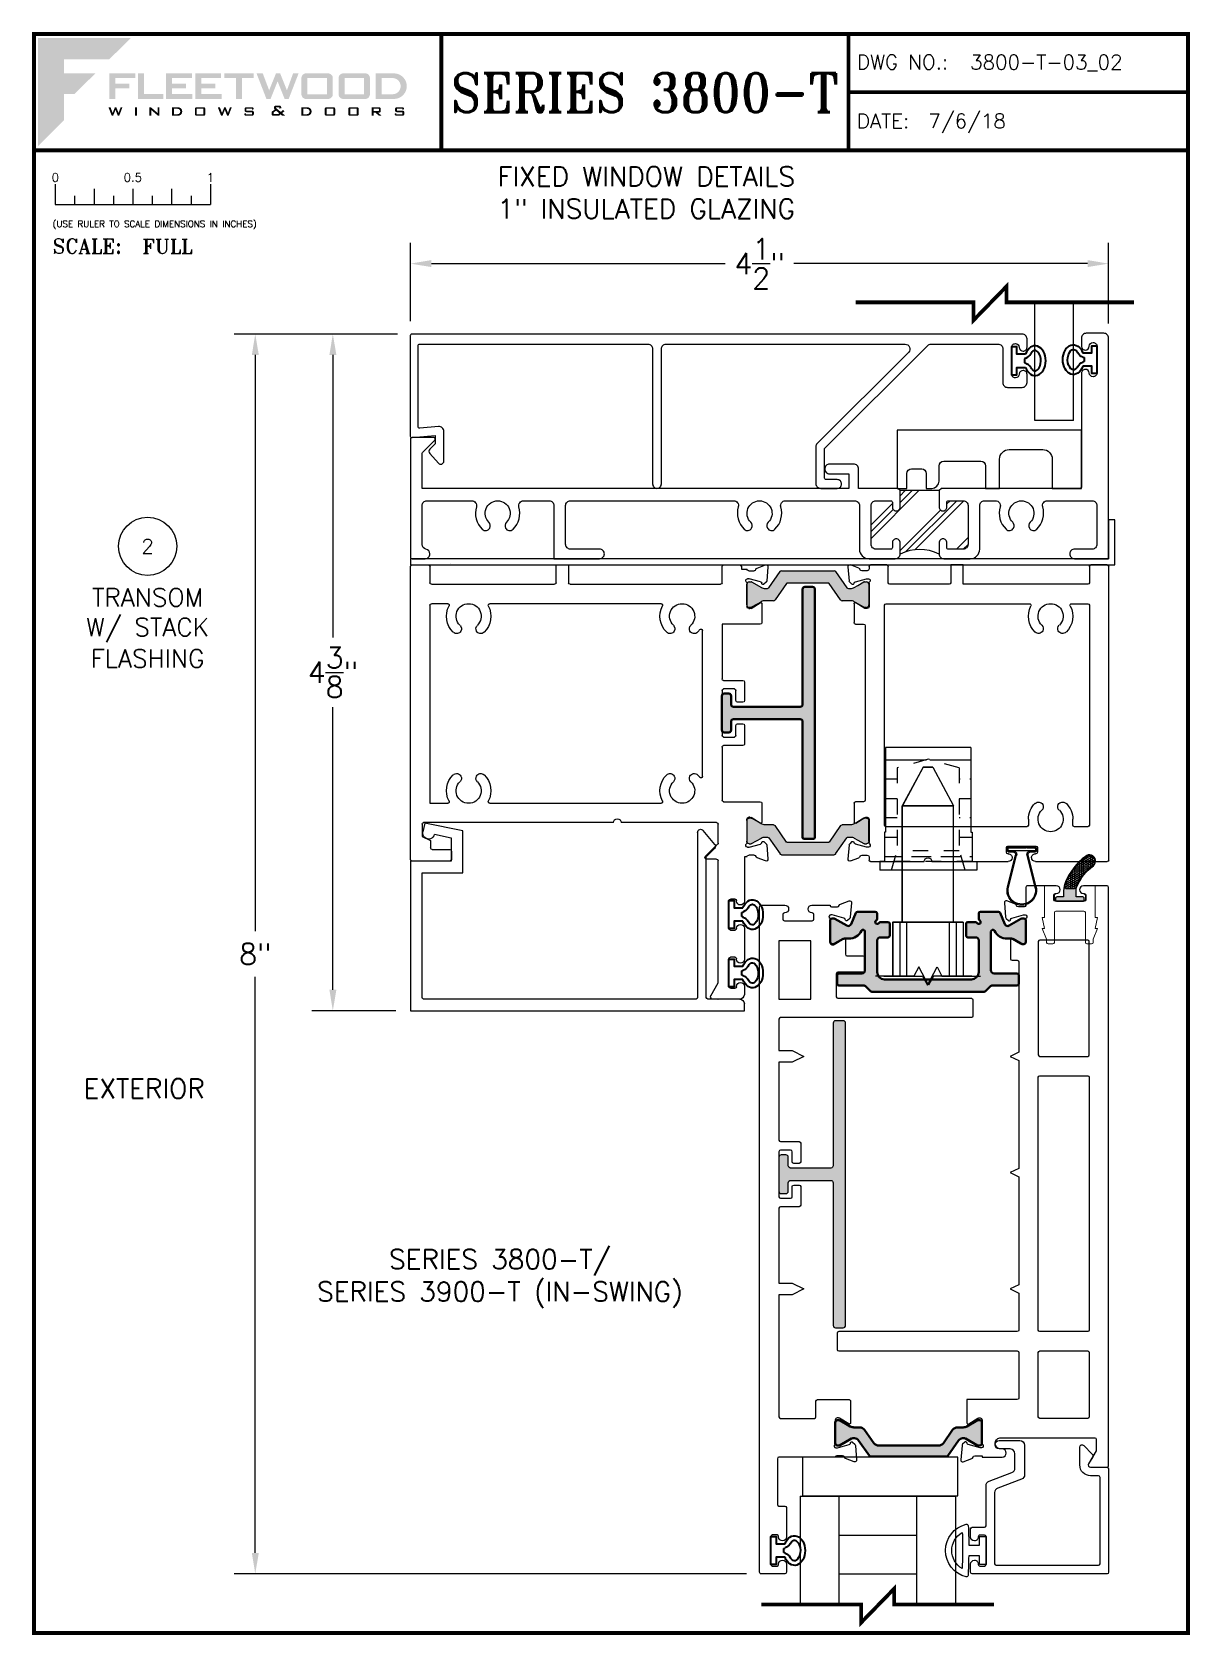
# Paper-space layout 'DETAIL 2' of a CAD drawing. Extents: x 0.3 to 7.8, y 0.1 to 10.4.
# The model-space entities are those that its viewports show. They can reach past a viewport. Long polylines and large blocks are cut down to what shows.
import ezdxf
from ezdxf.enums import TextEntityAlignment as Align

# ---------------------------------------------------------------- set-up
doc = ezdxf.new("R2010")
doc.units = 0
doc.header["$MEASUREMENT"] = 0
doc.linetypes.add('C', pattern=[0])
doc.linetypes.add('HIDDEN2', pattern=[0.1875, 0.125, -0.0625])
doc.layers.get('0').update_dxf_attribs({"linetype": 'CONTINUOUS'})
doc.layers.get('Defpoints').update_dxf_attribs({"linetype": 'CONTINUOUS'})
for name, color, linetype in [('Ballons', 7, 'CONTINUOUS'), ('DIM', 7, 'CONTINUOUS'), ('FRAME', 1, 'CONTINUOUS'), ('GEOMETRY', 1, 'CONTINUOUS'), ('GLASS', 7, 'CONTINUOUS'), ('HANDLE_SET', 7, 'CONTINUOUS'), ('I-Strut', 7, 'CONTINUOUS'), ('INERTIA', 7, 'CONTINUOUS'), ('MISC.', 7, 'CONTINUOUS'), ('Part', 7, 'CONTINUOUS'), ('SETTING_BLOCK', 4, 'CONTINUOUS'), ('TEXT', 7, 'CONTINUOUS'), ('VENT', 5, 'CONTINUOUS'), ('VP', 40, 'CONTINUOUS')]:
    doc.layers.add(name, color=color, linetype=linetype)
doc.layers.add('PROFILE NUMBER', color=150, linetype='CONTINUOUS', lineweight=35)
doc.layers.get('VP').off()
doc.styles.add('ROMANS', font='romans')
doc.styles.add('ROMANT', font='romant')
doc.styles.add('SIMPLEX-094', font='simplex.shx', dxfattribs={"height": 0.094})
doc.styles.get("Standard").update_dxf_attribs({"font": 'simplex.shx'})
doc.dimstyles.new('FULL SCALE', dxfattribs={"dimscale": 0.75, "dimtxt": 0.18, "dimasz": 0.18, "dimexe": 0.18, "dimexo": 0.125, "dimgap": 0.09, "dimtad": 0, "dimtih": 1, "dimtoh": 1, "dimdec": 4, "dimzin": 0, "dimdsep": 46, "dimlunit": 4, "dimtxsty": 'Standard', "dimcen": 0.09, "dimadec": 0, "dimazin": 0, "dimtfac": 1, "dimtdec": 4, "dimtofl": 0, "dimtmove": 0, "dimatfit": 3, "dimfxl": 0, "dimtolj": 1, "dimtzin": 0, "dimarcsym": 0})

psp = doc.layouts.new('DETAIL 2')

# ---------------------------------------------------------------- texts
at = {"layer": 'TEXT', "color": 7}
psp.add_text('EXTERIOR', height=0.125, dxfattribs=at).set_placement((0.63177, 3.57333))
at = {"layer": 'TEXT', "color": 7, "char_height": 0.125, "attachment_point": 5}
for s, insert, width in [('FIXED WINDOW DETAILS\\P1" INSULATED GLAZING', (4.25906, 9.41437), 2.455379), ('SERIES 3800-T/ \\PSERIES 3900-T (IN-SWING)', (3.31618, 2.40998), 3.6299082)]:
    psp.add_mtext(s, dxfattribs=dict(at, insert=insert, width=width))

msp = doc.modelspace()

# ---------------------------------------------------------------- blocks, each defined once
blk = doc.blocks.new('*D59')
at = {"layer": 'Defpoints', "color": 0}
for p in [(2.749, 8.502), (1.739, 0.507), (5, 0.507)]:
    blk.add_point(p, dxfattribs=at)
at = {"layer": 'DIM', "color": 0, "lineweight": -2}
for p, q in [((2.655, 8.502), (1.604, 8.502)), ((1.739, 8.367), (1.739, 4.652)), ((1.739, 0.642), (1.739, 4.356)), ((4.906, 0.507), (1.604, 0.507))]:
    blk.add_line(p, q, dxfattribs=at)
at = {"layer": 'DIM', "color": 0}
for points in [[(1.717, 8.367), (1.762, 8.367), (1.739, 8.502)], [(1.717, 0.642), (1.762, 0.642), (1.739, 0.507)]]:
    blk.add_solid(points, dxfattribs=at)
at = {"layer": 'DIM', "color": 0, "insert": (1.739, 4.504), "char_height": 0.135, "attachment_point": 5}
blk.add_mtext('\\A1;8"', dxfattribs=at)
blk = doc.blocks.new('*D60')
at = {"layer": 'Defpoints', "color": 0}
for p in [(2.239, 8.502), (2.749, 8.502), (2.739, 4.138)]:
    blk.add_point(p, dxfattribs=at)
at = {"layer": 'DIM', "color": 0, "lineweight": -2}
for p, q in [((2.655, 8.502), (2.104, 8.502)), ((2.239, 8.367), (2.239, 6.545)), ((2.239, 4.273), (2.239, 6.095)), ((2.646, 4.138), (2.104, 4.138))]:
    blk.add_line(p, q, dxfattribs=at)
at = {"layer": 'DIM', "color": 0}
for points in [[(2.217, 8.367), (2.262, 8.367), (2.239, 8.502)], [(2.217, 4.273), (2.262, 4.273), (2.239, 4.138)]]:
    blk.add_solid(points, dxfattribs=at)
at = {"layer": 'DIM', "color": 0, "insert": (2.239, 6.32), "char_height": 0.135, "attachment_point": 5}
blk.add_mtext('\\A1;4{\\H1.000000x;\\S3/8;}"', dxfattribs=at)
blk = doc.blocks.new('sectball')
blk.add_circle((0, 0), 0.125)
blk.add_attdef('NO', text='', height=0.062).set_placement((0, 0), align=Align.MIDDLE_CENTER)
for tag, p in [('LINE1', (0, -0.2588)), ('LINE2', (0, -0.3864)), ('LINE3', (0, -0.5214))]:
    blk.add_attdef(tag, text='', height=0.078).set_placement(p, align=Align.CENTER)
blk = doc.blocks.new('*D61')
at = {"layer": 'Defpoints', "color": 0}
for p in [(7.239, 8.956), (2.739, 8.492), (7.239, 8.476)]:
    blk.add_point(p, dxfattribs=at)
at = {"layer": 'TEXT', "color": 0, "lineweight": -2}
for p, q in [((2.739, 8.586), (2.739, 9.091)), ((7.239, 8.57), (7.239, 9.091)), ((2.874, 8.956), (4.767, 8.956)), ((7.104, 8.956), (5.211, 8.956))]:
    blk.add_line(p, q, dxfattribs=at)
at = {"layer": 'TEXT', "color": 0}
for points in [[(2.874, 8.979), (2.874, 8.934), (2.739, 8.956)], [(7.104, 8.979), (7.104, 8.934), (7.239, 8.956)]]:
    blk.add_solid(points, dxfattribs=at)
at = {"layer": 'TEXT', "color": 0, "insert": (4.989, 8.956), "char_height": 0.135, "attachment_point": 5}
blk.add_mtext('\\A1;4{\\H1.000000x;\\S1/2;}"', dxfattribs=at)
blk = doc.blocks.new('Fleetwood_Logo_6-10-15')
h = blk.add_hatch(color=154)
h.dxf.hatch_style = 1
h.paths.add_polyline_path([(0.2526, -0.0017), (0.0019, -0.0017), (0.0019, -0.2942), (0.0725, -0.2236), (0.0725, -0.1535), (0.1007, -0.1535), (0.1567, -0.0976), (0.0725, -0.0976), (0.0725, -0.0596), (0.1946, -0.0596)])
h = blk.add_hatch(color=251)
h.dxf.hatch_style = 1
h.paths.add_polyline_path([(0.2487, -0.1256), (0.2112, -0.1256), (0.2112, -0.1102), (0.2647, -0.1102), (0.2647, -0.0976), (0.1946, -0.0976), (0.1946, -0.1667), (0.2112, -0.1667), (0.2112, -0.1377), (0.2487, -0.1377)])
h = blk.add_hatch(color=251)
h.dxf.hatch_style = 1
h.paths.add_polyline_path([(0.2886, -0.0976), (0.272, -0.0976), (0.272, -0.1667), (0.3401, -0.1667), (0.3401, -0.1535), (0.2886, -0.1535)])
h = blk.add_hatch(color=251)
h.dxf.hatch_style = 1
h.paths.add_polyline_path([(0.4175, -0.0976), (0.3474, -0.0976), (0.3474, -0.1667), (0.4185, -0.1667), (0.4185, -0.1534), (0.364, -0.1534), (0.364, -0.1377), (0.4015, -0.1377), (0.4015, -0.1256), (0.364, -0.1256), (0.364, -0.1102), (0.4175, -0.1102)])
h = blk.add_hatch(color=251)
h.dxf.hatch_style = 1
h.paths.add_polyline_path([(0.4965, -0.0976), (0.4264, -0.0976), (0.4264, -0.1667), (0.4975, -0.1667), (0.4975, -0.1534), (0.443, -0.1534), (0.443, -0.1377), (0.4804, -0.1377), (0.4804, -0.1256), (0.443, -0.1256), (0.443, -0.1102), (0.4965, -0.1102)])
h = blk.add_hatch(color=251)
h.dxf.hatch_style = 1
h.paths.add_polyline_path([(0.5842, -0.0976), (0.5054, -0.0976), (0.5054, -0.1102), (0.5365, -0.1102), (0.5365, -0.1667), (0.5531, -0.1667), (0.5531, -0.1102), (0.5842, -0.1102)])
h = blk.add_hatch(color=251)
h.dxf.hatch_style = 1
h.paths.add_polyline_path([(0.6089, -0.0976), (0.5921, -0.0976), (0.6188, -0.1667), (0.63, -0.1667), (0.6489, -0.1192), (0.6679, -0.1667), (0.6789, -0.1667), (0.7056, -0.0976), (0.6908, -0.0976), (0.6742, -0.1433), (0.6558, -0.0976), (0.6446, -0.0976), (0.6261, -0.1433)])
h = blk.add_hatch(color=251)
h.dxf.hatch_style = 1
h.paths.add_polyline_path([(0.7853, -0.0976), (0.726, -0.0976, 0.414214), (0.7133, -0.1102), (0.7133, -0.154, 0.414214), (0.726, -0.1667), (0.7853, -0.1667, 0.414214), (0.798, -0.154), (0.798, -0.1102, 0.414214)])
h.paths.add_polyline_path([(0.7819, -0.1102), (0.7819, -0.154), (0.7294, -0.154), (0.7294, -0.1102)], flags=16)
h = blk.add_hatch(color=251)
h.dxf.hatch_style = 1
h.paths.add_polyline_path([(0.8856, -0.0976), (0.8262, -0.0976, 0.414214), (0.8136, -0.1102), (0.8136, -0.154, 0.414214), (0.8262, -0.1667), (0.8856, -0.1667, 0.414214), (0.8982, -0.154), (0.8982, -0.1102, 0.414214)])
h.paths.add_polyline_path([(0.8822, -0.1102), (0.8822, -0.154), (0.8296, -0.154), (0.8296, -0.1102)], flags=16)
h = blk.add_hatch(color=251)
h.dxf.hatch_style = 1
h.paths.add_polyline_path([(0.9632, -0.0976), (0.914, -0.0976), (0.914, -0.1667), (0.9632, -0.1667, 1)])
h.paths.add_polyline_path([(0.9301, -0.1102), (0.9593, -0.1102, -1), (0.9593, -0.154), (0.9301, -0.154)], flags=16)
h = blk.add_hatch(color=7)
h.dxf.hatch_style = 1
h.paths.add_polyline_path([(0.2301, -0.1891), (0.2251, -0.1891), (0.2196, -0.2043), (0.2134, -0.1891), (0.2097, -0.1891), (0.2035, -0.2043), (0.1978, -0.1891), (0.1922, -0.1891), (0.2011, -0.2121), (0.2048, -0.2121), (0.2112, -0.1963), (0.2175, -0.2121), (0.2212, -0.2121)])
h = blk.add_hatch(color=7)
h.dxf.hatch_style = 1
h.paths.add_polyline_path([(0.2691, -0.1891), (0.2637, -0.1891), (0.2637, -0.2118), (0.2637, -0.2121), (0.2691, -0.2121)])
h = blk.add_hatch(color=7)
h.dxf.hatch_style = 1
h.paths.add_polyline_path([(0.3077, -0.1964), (0.3259, -0.2121), (0.3298, -0.2121), (0.3298, -0.1891), (0.325, -0.1891), (0.325, -0.2047), (0.3067, -0.1891), (0.3029, -0.1891), (0.3029, -0.2121), (0.3077, -0.2121)])
h = blk.add_hatch(color=7)
h.dxf.hatch_style = 1
h.paths.add_polyline_path([(0.3801, -0.1891), (0.3637, -0.1891), (0.3637, -0.2121), (0.3801, -0.2121, 1)])
h.paths.add_polyline_path([(0.3691, -0.2079), (0.3691, -0.1933), (0.3788, -0.1933, -1), (0.3788, -0.2079)], flags=16)
h = blk.add_hatch(color=7)
h.dxf.hatch_style = 1
h.paths.add_polyline_path([(0.4537, -0.2079), (0.4537, -0.1933, 0.414214), (0.4495, -0.1891), (0.4297, -0.1891, 0.414214), (0.4255, -0.1933), (0.4255, -0.2079, 0.414214), (0.4297, -0.2121), (0.4495, -0.2121, 0.414214)])
h.paths.add_polyline_path([(0.4308, -0.2079), (0.4308, -0.1933), (0.4484, -0.1933), (0.4484, -0.2079)], flags=16)
h = blk.add_hatch(color=7)
h.dxf.hatch_style = 1
h.paths.add_polyline_path([(0.5253, -0.1891), (0.5203, -0.1891), (0.5148, -0.2043), (0.5087, -0.1891), (0.5049, -0.1891), (0.4988, -0.2043), (0.493, -0.1891), (0.4874, -0.1891), (0.4963, -0.2121), (0.5001, -0.2121), (0.5064, -0.1963), (0.5127, -0.2121), (0.5164, -0.2121)])
h = blk.add_hatch(color=7)
h.dxf.hatch_style = 1
h.paths.add_polyline_path([(0.5801, -0.1891), (0.5643, -0.1891, 0.414214), (0.56, -0.1933), (0.56, -0.1981, 0.414214), (0.5643, -0.2024), (0.58, -0.2024), (0.58, -0.2078), (0.5637, -0.2078), (0.5637, -0.2052), (0.5591, -0.2062), (0.5591, -0.2078, 0.414214), (0.5634, -0.2121), (0.5805, -0.2121, 0.414214), (0.5848, -0.2078), (0.5848, -0.2024, 0.414214), (0.5805, -0.1982), (0.5648, -0.1982), (0.5648, -0.193), (0.5798, -0.193), (0.5798, -0.1958), (0.5843, -0.1948), (0.5843, -0.1933, 0.414214)])
h = blk.add_hatch(color=7)
h.dxf.hatch_style = 1
h.paths.add_polyline_path([(0.645, -0.1913, -0.222262), (0.6447, -0.1906), (0.6447, -0.1892), (0.6535, -0.1892), (0.6535, -0.193), (0.6587, -0.1918), (0.6587, -0.189, 0.414214), (0.6544, -0.1847), (0.6437, -0.1847, 0.414214), (0.6394, -0.189), (0.6394, -0.1922, 0.222262), (0.6407, -0.1948), (0.6415, -0.1955), (0.6345, -0.1998, 0.260684), (0.6329, -0.2027), (0.6329, -0.2078, 0.414214), (0.6372, -0.2121), (0.6514, -0.2121, 0.17577), (0.6536, -0.2113), (0.657, -0.2085), (0.6614, -0.2121), (0.6699, -0.2121), (0.6613, -0.2049), (0.6676, -0.1997), (0.6637, -0.1964), (0.6574, -0.2017)])
h.paths.add_polyline_path([(0.6532, -0.2052), (0.6509, -0.2072, -0.17577), (0.6502, -0.2074), (0.6382, -0.2074), (0.6382, -0.2033, -0.260684), (0.6387, -0.2025), (0.6451, -0.1985)], flags=16)
h = blk.add_hatch(color=7)
h.dxf.hatch_style = 1
h.paths.add_polyline_path([(0.7294, -0.1891), (0.713, -0.1891), (0.713, -0.2121), (0.7294, -0.2121, 1)])
h.paths.add_polyline_path([(0.7184, -0.2079), (0.7184, -0.1933), (0.7281, -0.1933, -1), (0.7281, -0.2079)], flags=16)
h = blk.add_hatch(color=7)
h.dxf.hatch_style = 1
h.paths.add_polyline_path([(0.8045, -0.2079), (0.8045, -0.1933, 0.414214), (0.8003, -0.1891), (0.7805, -0.1891, 0.414214), (0.7763, -0.1933), (0.7763, -0.2079, 0.414214), (0.7805, -0.2121), (0.8003, -0.2121, 0.414214)])
h.paths.add_polyline_path([(0.7816, -0.2079), (0.7816, -0.1933), (0.7992, -0.1933), (0.7992, -0.2079)], flags=16)
h = blk.add_hatch(color=7)
h.dxf.hatch_style = 1
h.paths.add_polyline_path([(0.8678, -0.2079), (0.8678, -0.1933, 0.414214), (0.8636, -0.1891), (0.8438, -0.1891, 0.414214), (0.8396, -0.1933), (0.8396, -0.2079, 0.414214), (0.8438, -0.2121), (0.8636, -0.2121, 0.414214)])
h.paths.add_polyline_path([(0.8449, -0.2079), (0.8449, -0.1933), (0.8624, -0.1933), (0.8624, -0.2079)], flags=16)
h = blk.add_hatch(color=7)
h.dxf.hatch_style = 1
h.paths.add_polyline_path([(0.9277, -0.1993), (0.9277, -0.1933, 0.414214), (0.9235, -0.1891), (0.9028, -0.1891), (0.9028, -0.2121), (0.9082, -0.2121), (0.9082, -0.2035), (0.9131, -0.2035), (0.9224, -0.2121), (0.9303, -0.2121), (0.9197, -0.2035), (0.9235, -0.2035, 0.414214)])
h.paths.add_polyline_path([(0.9082, -0.1993), (0.9082, -0.1933), (0.9214, -0.1933, -0.414214), (0.9224, -0.1943), (0.9224, -0.1983, -0.414214), (0.9214, -0.1993)], flags=16)
h = blk.add_hatch(color=7)
h.dxf.hatch_style = 1
h.paths.add_polyline_path([(0.9867, -0.1982), (0.971, -0.1982), (0.971, -0.193), (0.9859, -0.193), (0.9859, -0.1958), (0.9905, -0.1948), (0.9905, -0.1933, 0.414214), (0.9863, -0.1891), (0.9705, -0.1891, 0.414214), (0.9662, -0.1933), (0.9662, -0.1981, 0.414214), (0.9705, -0.2024), (0.9862, -0.2024), (0.9862, -0.2078), (0.9699, -0.2078), (0.9699, -0.2052), (0.9653, -0.2062), (0.9653, -0.2078, 0.414214), (0.9696, -0.2121), (0.9867, -0.2121, 0.414214), (0.991, -0.2078), (0.991, -0.2024, 0.414214)])
blk = doc.blocks.new('A-SIZE_P')
at = {"const_width": 0.025}
blk.add_lwpolyline([(0.313, 0.125), (7.751, 0.125), (7.751, 10.437), (0.313, 10.437)], close=True, dxfattribs=at)
for points in [[(2.938, 10.437), (2.938, 9.687)], [(5.563, 10.437), (5.563, 9.687)], [(5.563, 10.062), (7.751, 10.062)], [(0.313, 9.687), (7.751, 9.687)]]:
    blk.add_lwpolyline(points, dxfattribs=at)
at = {"xscale": 2.387023416083395, "yscale": 2.387023416083395, "zscale": 2.387023416083395}
blk.add_blockref('Fleetwood_Logo_6-10-15', (0.334, 10.416), dxfattribs=at)
for s, style, p in [('DWG NO.:', 'SIMPLEX-094', (5.617, 10.209)), ('DATE:', 'SIMPLEX-094', (5.616, 9.829)), ('SCALE:', 'ROMANT', (0.433, 9.022))]:
    blk.add_text(s, height=0.094, dxfattribs=dict(style=style)).set_placement(p)
for tag, p, style in [('DWG_NO', (6.346, 10.209), 'SIMPLEX-094'), ('DATE', (6.077, 9.829), 'SIMPLEX-094'), ('SCALE', (1.011, 9.02), 'ROMANT')]:
    blk.add_attdef(tag, p, '', height=0.094, dxfattribs=dict(style=style))
for tag, height, style, width, p, p2 in [('DWG_NO_F', 0.094, 'SIMPLEX-094', 1.745692, (6.347, 10.209), (7.683, 10.209)), ('PRODUCT', 0.25, 'ROMANT', 1.390728, (3.001, 9.934), (5.5, 9.934))]:
    blk.add_attdef(tag, text='', height=height, dxfattribs=dict(style=style, width=width)).set_placement(p, p2, align=Align.FIT)
blk = doc.blocks.new('Full')
for p, q in [((0.137, -0.219), (0.137, -0.35)), ((0.262, -0.294), (0.262, -0.35)), ((0.387, -0.249), (0.387, -0.35)), ((0.512, -0.294), (0.512, -0.35)), ((0.637, -0.249), (0.637, -0.35)), ((0.762, -0.294), (0.762, -0.35)), ((0.887, -0.249), (0.887, -0.35)), ((1.012, -0.294), (1.012, -0.35)), ((1.137, -0.219), (1.137, -0.35)), ((0.137, -0.35), (1.137, -0.35))]:
    blk.add_line(p, q)
for s, p in [('0', (0.137, -0.219)), ('0.5', (0.637, -0.219)), ('1', (1.137, -0.219))]:
    blk.add_text(s, height=0.055).set_placement(p, align=Align.BOTTOM_CENTER)
at = {"style": 'ROMANS'}
blk.add_text('(USE RULER TO SCALE DIMENSIONS IN INCHES)', height=0.04115, dxfattribs=at).set_placement((0.12, -0.495))
blk = doc.blocks.new('3802 45 GLASS STOP')
blk.add_lwpolyline([(3.939, -0.433, -0.399638), (3.914, -0.41, 0.400364), (3.889, -0.386, 0.414214), (3.864, -0.411), (3.864, -0.581, 0.414214), (3.889, -0.606), (3.889, -0.606, 0.399638), (3.914, -0.582, -0.399638), (3.939, -0.558, -0.414214), (3.964, -0.583), (3.964, -0.637, -0.414214), (3.933, -0.668), (-0.001, -0.668, -0.414214), (-0.011, -0.658), (-0.011, -0.01, -0.440011), (0, 0), (0.149, -0.013), (0.149, 0.04), (0.115, 0.074, -0.395486), (0.114, 0.102), (0.17, 0.165, -0.691708), (0.205, 0.152), (0.205, -0.04, -0.440011), (0.171, -0.071), (0.05, -0.061, 0.440011), (0.039, -0.071), (0.039, -0.593, 0.414214), (0.049, -0.603), (1.52, -0.603, 0.414214), (1.551, -0.572), (1.551, 0.299, -0.414214), (1.579, 0.327), (1.579, 0.327, -0.414214), (1.607, 0.299), (1.607, -0.572, 0.414214), (1.638, -0.603), (3.179, -0.603, 0.668179), (3.2, -0.55), (2.612, 0.038, -0.198912), (2.603, 0.06), (2.603, 0.296, -0.414214), (2.634, 0.327), (2.741, 0.327, -0.414214), (2.769, 0.299, -0.414214), (2.741, 0.271), (2.669, 0.271, 0.414214), (2.659, 0.261), (2.659, 0.071), (3.324, -0.594, 0.198912), (3.345, -0.603), (3.777, -0.603, 0.414214), (3.808, -0.572), (3.808, -0.355, -0.414214), (3.839, -0.324), (3.933, -0.324, -0.414214), (3.964, -0.355), (3.964, -0.408, -0.414214)], format="xyb", close=True)
blk = doc.blocks.new('*U101')
at = {"layer": 'PROFILE NUMBER', "color": 5}
for p, q in [((-0.016, 0.092), (-0.013, 0.083)), ((-0.013, 0.083), (0.013, 0.083)), ((0.013, 0.083), (0.016, 0.092))]:
    blk.add_line(p, q, dxfattribs=at)
blk.add_lwpolyline([(-0.043, 0.091), (-0.043, 0.034), (-0.09, 0.034), (-0.09, 0), (0.09, 0), (0.09, 0.034), (0.043, 0.034), (0.043, 0.091)], dxfattribs=at)
for centre, start, end in [((-0.073, 0.071), 19.8289, 61.175), ((0.073, 0.071), 118.7633, 160.1945)]:
    blk.add_arc(centre, 0.06, start, end, dxfattribs=at)
blk.add_ellipse((0, 0.152), major_axis=(-0.0958, 0), ratio=0.712114, start_param=2.033109, end_param=7.391692, dxfattribs=at)
blk.add_open_spline([(0.044, 0.124), (0.053, 0.129), (0.059, 0.135), (0.069, 0.15), (0.068, 0.157), (0.049, 0.179), (0.027, 0.189), (-0.021, 0.191), (-0.045, 0.181), (-0.067, 0.16), (-0.068, 0.152), (-0.061, 0.137), (-0.054, 0.129), (-0.044, 0.124)], degree=3, knots=[2.2211, 2.2211, 2.2211, 2.2211, 2.727733, 2.727733, 3.7005, 3.7005, 4.673268, 4.673268, 5.646035, 5.646035, 6.618803, 6.618803, 7.203997, 7.203997, 7.203997, 7.203997], dxfattribs=at)
blk = doc.blocks.new('3809 BLOCK FRAME')
h = blk.add_hatch()
h.set_pattern_fill('PLAST', color=256, angle=45, style=0)
h.set_pattern_definition([(45, (-4.25098, -6.643), (-0.176777, 0.176777), []), (45, (-4.27308, -6.6209), (-0.176777, 0.176777), []), (45, (-4.29517, -6.5988), (-0.176777, 0.176777), [])])
edge = h.paths.add_edge_path()
edge.add_arc((-0.937, 0.093), 0.031, 270, 360, ccw=False)
edge.add_line((-0.937, 0.062), (-1.033, 0.062))
edge.add_arc((-1.033, 0.072), 0.01, 180, 270, ccw=False)
edge.add_line((-1.043, 0.072), (-1.043, 0.103))
edge.add_arc((-1.068, 0.103), 0.025, 360, 450)
edge.add_arc((-1.068, 0.103), 0.025, 90, 180)
edge.add_line((-1.093, 0.103), (-1.093, 0.031))
edge.add_arc((-1.218, -0.221), 0.281, 63.5092, 116.4908)
edge.add_line((-1.344, 0.031), (-1.344, 0.103))
edge.add_arc((-1.369, 0.103), 0.025, 0, 90)
edge.add_arc((-1.369, 0.103), 0.025, 90, 180)
edge.add_line((-1.394, 0.103), (-1.394, 0.072))
edge.add_arc((-1.404, 0.072), 0.01, 270, 360, ccw=False)
edge.add_line((-1.404, 0.062), (-1.5, 0.062))
edge.add_arc((-1.5, 0.093), 0.031, 180, 270, ccw=False)
edge.add_line((-1.531, 0.093), (-1.531, 0.343))
edge.add_arc((-1.5, 0.343), 0.031, 90, 180, ccw=False)
edge.add_line((-1.5, 0.374), (-1.404, 0.374))
edge.add_arc((-1.404, 0.364), 0.01, 0, 90, ccw=False)
edge.add_line((-1.394, 0.364), (-1.394, 0.333))
edge.add_arc((-1.369, 0.333), 0.025, 180, 270)
edge.add_arc((-1.369, 0.333), 0.025, 270, 360)
edge.add_line((-1.344, 0.333), (-1.344, 0.439))
edge.add_line((-1.344, 0.439), (-1.093, 0.439))
edge.add_line((-1.093, 0.439), (-1.093, 0.333))
edge.add_arc((-1.068, 0.333), 0.025, 180, 270)
edge.add_arc((-1.068, 0.333), 0.025, 270, 360)
edge.add_line((-1.043, 0.333), (-1.043, 0.364))
edge.add_arc((-1.033, 0.364), 0.01, 90, 180, ccw=False)
edge.add_line((-1.033, 0.374), (-0.937, 0.374))
edge.add_arc((-0.937, 0.343), 0.031, 0, 90, ccw=False)
edge.add_line((-0.906, 0.343), (-0.906, 0.093))
blk.add_line((-1.093, 0.439), (-1.344, 0.439))
for points in [[(-1.093, 0.439), (-1.093, 0.333, 0.414214), (-1.068, 0.308, 0.414214), (-1.043, 0.333), (-1.043, 0.364, -0.414214), (-1.033, 0.374), (-0.937, 0.374, -0.414214), (-0.906, 0.343), (-0.906, 0.093, -0.414214), (-0.937, 0.062), (-1.033, 0.062, -0.414214), (-1.043, 0.072), (-1.043, 0.103, 0.414214), (-1.068, 0.128), (-1.068, 0.128, 0.414214), (-1.093, 0.103), (-1.093, 0.031, 0.414214), (-1.062, 0), (-0.893, 0, 0.414214), (-0.831, 0.062), (-0.831, 0.343, -0.414214), (-0.8, 0.374), (-0.729, 0.374, -0.5024), (-0.699, 0.334, 0.280293), (-0.661, 0.19, 0.498955), (-0.613, 0.198), (-0.613, 0.198, 0.334263), (-0.618, 0.235, -2.470836), (-0.506, 0.235, 0.334263), (-0.511, 0.198, 0.498955), (-0.463, 0.19, 0.280293), (-0.425, 0.334, -0.5024), (-0.395, 0.374), (-0.106, 0.374, -0.414214), (-0.075, 0.343), (-0.075, 0.093, -0.414214), (-0.106, 0.062), (-0.219, 0.062, 0.414214), (-0.25, 0.031, 0.414214), (-0.219, 0), (0, 0), (0, 1.423, 0.414214), (-0.031, 1.454), (-0.144, 1.454, 0.414214), (-0.175, 1.423), (-0.175, 1.371, 0.414214), (-0.15, 1.346), (-0.15, 1.346, 0.399638), (-0.125, 1.37, -0.399638), (-0.1, 1.394), (-0.1, 1.394, -0.414214), (-0.075, 1.369), (-0.075, 1.199, -0.414214), (-0.1, 1.174), (-0.1, 1.174, -0.399638), (-0.125, 1.198, 0.399638), (-0.15, 1.221, 0.414214), (-0.175, 1.196), (-0.175, 0.464, -0.414214), (-0.185, 0.454), (-1.078, 0.454), (-1.093, 0.439)], [(-1.344, 0.439), (-1.344, 0.439), (-1.359, 0.454), (-1.612, 0.454), (-1.612, 0.579, 0.414214), (-1.643, 0.61), (-1.799, 0.61, 0.414214), (-1.83, 0.579, 0.414214), (-1.799, 0.548), (-1.674, 0.548), (-1.674, 0.454), (-4.425, 0.454), (-4.425, 0.678, -0.198912), (-4.422, 0.685), (-4.343, 0.764, 0.668179), (-4.35, 0.781), (-4.49, 0.781, 0.414214), (-4.5, 0.771), (-4.5, 0.01, 0.414214), (-4.49, 0), (-4.406, 0, 0.414214), (-4.375, 0.031, 0.358249), (-4.4, 0.061, -0.358249), (-4.425, 0.092), (-4.425, 0.343, -0.414214), (-4.394, 0.374), (-4.105, 0.374, -0.5024), (-4.075, 0.334, 0.280293), (-4.037, 0.19, 0.498955), (-3.989, 0.198, 0.334263), (-3.994, 0.235, -2.470836), (-3.882, 0.235, 0.334263), (-3.887, 0.198, 0.498955), (-3.839, 0.19, 0.280293), (-3.801, 0.334, -0.5024), (-3.771, 0.374), (-3.606, 0.374, -0.414214), (-3.575, 0.343), (-3.575, 0), (-3.281, 0, 0.414214), (-3.25, 0.031, 0.414214), (-3.281, 0.062), (-3.469, 0.062, -0.414214), (-3.5, 0.093), (-3.5, 0.343, -0.414214), (-3.469, 0.374), (-2.417, 0.374, -0.5024), (-2.387, 0.334, 0.280293), (-2.349, 0.19, 0.498955), (-2.301, 0.198, 0.334263), (-2.306, 0.235, -2.470836), (-2.194, 0.235, 0.334263), (-2.199, 0.198, 0.498955), (-2.151, 0.19, 0.280293), (-2.113, 0.334, -0.5024), (-2.083, 0.374), (-1.637, 0.374, -0.414214), (-1.606, 0.343), (-1.606, 0.062, 0.414214), (-1.544, 0), (-1.375, 0, 0.414214), (-1.344, 0.031), (-1.344, 0.103, 0.414214), (-1.369, 0.128, 0.414214), (-1.394, 0.103), (-1.394, 0.072, -0.414214), (-1.404, 0.062), (-1.5, 0.062, -0.414214), (-1.531, 0.093), (-1.531, 0.343, -0.414214), (-1.5, 0.374), (-1.404, 0.374, -0.414214), (-1.394, 0.364), (-1.394, 0.333, 0.414214), (-1.369, 0.308, 0.414214), (-1.344, 0.333), (-1.344, 0.439)]]:
    blk.add_lwpolyline(points, format="xyb")
blk.add_arc((-1.218, -0.221), 0.281, 63.5092, 116.4908)
blk = doc.blocks.new('FGSFG FG')
at = {"layer": 'HANDLE_SET', "color": 7}
for p, q in [((-67.662, 44.749), (-67.662, 43.999)), ((-67.332, 44.749), (-67.332, 43.999)), ((-67.528, 43.749), (-67.662, 43.999)), ((-67.332, 43.999), (-67.662, 43.999)), ((-67.466, 43.749), (-67.332, 43.999)), ((-67.466, 43.749), (-67.528, 43.749))]:
    blk.add_line(p, q, dxfattribs=at)
at = {"layer": 'INERTIA', "color": 7}
for p, q in [((-67.781, 45.097), (-67.532, 45.097)), ((-67.725, 44.749), (-67.725, 45.097)), ((-67.635, 44.749), (-67.635, 45.097)), ((-67.532, 45.097), (-67.5, 45.156)), ((-67.5, 45.156), (-67.438, 45.038)), ((-67.438, 45.038), (-67.407, 45.097)), ((-67.407, 45.097), (-67.159, 45.097)), ((-67.315, 44.749), (-67.315, 45.097)), ((-67.27, 44.749), (-67.27, 45.097)), ((-67.725, 44.749), (-67.27, 44.749))]:
    blk.add_line(p, q, dxfattribs=at)
blk = doc.blocks.new('25058 BOM')
for p, q in [((683.075, 59.611), (683.075, 59.599)), ((683.078, 59.365), (683.129, 59.569)), ((683.082, 59.611), (683.082, 59.599)), ((683.084, 59.363), (683.136, 59.567)), ((683.085, 59.621), (683.129, 59.621)), ((683.085, 59.614), (683.132, 59.614)), ((683.085, 59.596), (683.115, 59.596)), ((683.085, 59.589), (683.115, 59.589)), ((683.113, 59.596), (683.255, 59.596)), ((683.135, 59.627), (683.129, 59.621)), ((683.139, 59.621), (683.132, 59.614)), ((683.205, 59.627), (683.135, 59.627)), ((683.139, 59.621), (683.255, 59.621)), ((683.142, 59.621), (683.142, 59.614)), ((683.142, 59.614), (683.255, 59.614)), ((683.255, 59.363), (683.203, 59.567)), ((683.205, 59.627), (683.205, 59.621)), ((683.262, 59.365), (683.21, 59.569)), ((683.225, 59.589), (683.255, 59.589)), ((683.258, 59.599), (683.258, 59.611)), ((683.265, 59.599), (683.265, 59.611))]:
    blk.add_line(p, q)
for centre, radius, start, end in [((683.085, 59.611), 0.01, 90, 180), ((683.085, 59.599), 0.01, 180, 270), ((683.085, 59.611), 0.003, 90, 180), ((683.085, 59.599), 0.003, 180, 270), ((683.113, 59.573), 0.0235, 345.8182, 90), ((683.113, 59.573), 0.0165, 345.8182, 90), ((683.226, 59.573), 0.0235, 90, 194.1818), ((683.226, 59.573), 0.0165, 90, 194.1818), ((683.255, 59.611), 0.01, 0, 90), ((683.255, 59.611), 0.003, 0, 90), ((683.255, 59.599), 0.01, 270, 0), ((683.255, 59.599), 0.003, 270, 0), ((683.17, 59.341), 0.095, 165.8182, 14.1818), ((683.17, 59.341), 0.088, 165.8182, 14.1818)]:
    blk.add_arc(centre, radius, start, end)
blk = doc.blocks.new('FADFADFFA DF')
h = blk.add_hatch()
h.set_pattern_fill('BRASS', color=256)
h.paths.add_polyline_path([(-67.26, 44.31), (-67.735, 44.31), (-67.718, 44.255), (-67.276, 44.255)])
h.paths.add_polyline_path([(-67.735, 44.31), (-67.81, 44.31), (-67.81, 44.255), (-67.78, 44.255), (-67.718, 44.255)])
h.paths.add_polyline_path([(-67.185, 44.31), (-67.26, 44.31), (-67.276, 44.255), (-67.215, 44.255), (-67.185, 44.255)])
h = blk.add_hatch()
h.set_pattern_fill('BRASS', color=256)
h.paths.add_polyline_path([(-67.215, 44.255), (-67.276, 44.255), (-67.297, 44.185), (-67.297, 43.65), (-67.497, 43.595), (-67.697, 43.65), (-67.697, 44.185), (-67.718, 44.255), (-67.78, 44.255), (-67.78, 44.065), (-67.772, 44.065), (-67.772, 43.52), (-67.222, 43.52), (-67.222, 44.065), (-67.215, 44.065)])
h = blk.add_hatch()
h.set_pattern_fill('BRASS', color=256)
h.paths.add_polyline_path([(-67.276, 44.255), (-67.718, 44.255), (-67.697, 44.185), (-67.297, 44.185)])
h.paths.add_polyline_path([(-67.26, 44.31), (-67.735, 44.31), (-67.718, 44.255), (-67.276, 44.255)])
h = blk.add_hatch()
h.set_pattern_fill('BRASS', color=256)
h.paths.add_polyline_path([(-67.276, 44.255), (-67.718, 44.255), (-67.697, 44.185), (-67.297, 44.185)], flags=17)
at = {"layer": 'INERTIA', "color": 7}
for p, q in [((-67.81, 44.31), (-67.185, 44.31)), ((-67.81, 44.255), (-67.81, 44.31)), ((-67.78, 44.255), (-67.81, 44.255)), ((-67.78, 44.065), (-67.78, 44.255)), ((-67.215, 44.065), (-67.215, 44.255)), ((-67.215, 44.255), (-67.185, 44.255)), ((-67.185, 44.255), (-67.185, 44.31)), ((-67.772, 44.065), (-67.78, 44.065)), ((-67.772, 43.52), (-67.772, 44.065)), ((-67.222, 43.52), (-67.222, 44.065)), ((-67.222, 44.065), (-67.215, 44.065)), ((-67.772, 43.52), (-67.222, 43.52))]:
    blk.add_line(p, q, dxfattribs=at)
at = {"layer": 'INERTIA', "color": 7, "linetype": 'HIDDEN2', "ltscale": 0.5}
for p, q in [((-67.78, 44.255), (-67.215, 44.255)), ((-67.735, 44.31), (-67.697, 44.185)), ((-67.26, 44.31), (-67.297, 44.185)), ((-67.697, 44.185), (-67.297, 44.185)), ((-67.697, 43.65), (-67.697, 44.185)), ((-67.297, 43.65), (-67.297, 44.185)), ((-67.697, 43.65), (-67.497, 43.595)), ((-67.497, 43.595), (-67.297, 43.65))]:
    blk.add_line(p, q, dxfattribs=at)
blk = doc.blocks.new('25196')
h = blk.add_hatch(color=256)
h.dxf.hatch_style = 1
h.paths.add_polyline_path([(-0.084, 0, 0.414214), (-0.093, -0.01), (-0.093, -0.018, 0.414214), (-0.084, -0.028), (-0.04, -0.028), (-0.04, -0.058), (-0.04, -0.066, -0.10127), (-0.046, -0.097, -0.137313), (-0.152, -0.229, 1.008481), (-0.1, -0.29, 0.135242), (0.028, -0.126, 0.099129), (0.04, -0.068), (0.04, -0.058), (0.04, -0.028), (0.083, -0.028, 0.414214), (0.093, -0.018), (0.093, -0.01, 0.414214), (0.083, 0)])
h.paths.add_polyline_path([(0.017, -0.08, -0.476976), (0.032, -0.098, -0.046479), (0.024, -0.124, -0.135368), (-0.104, -0.287, -1.008549), (-0.149, -0.233, 0.145575), (-0.038, -0.09, -0.309671), (-0.024, -0.08), (-0.018, -0.08)], flags=16)
h = blk.add_hatch()
h.set_pattern_fill('HONEY', color=256, scale=0.0625)
h.set_pattern_definition([(0, (45.462435, 20.431424), (0.01171875, 0.0067658235), [0.0078125, -0.015625]), (120, (45.462435, 20.431424), (-0.01171875, 0.0067658235), [0.0078125, -0.015625]), (60, (45.462435, 20.431424), (3e-18, 0.0135316469), [-0.015625, 0.0078125])])
h.paths.add_polyline_path([(-0.149, -0.233, 1.008549), (-0.104, -0.287, 0.135368), (0.024, -0.124, 0.046479), (0.032, -0.098, 0.476976), (0.017, -0.08), (-0.018, -0.08), (-0.024, -0.08, 0.309671), (-0.038, -0.09, -0.145575)])
at = {"layer": 'Part'}
blk.add_lwpolyline([(-0.1, -0.29, 0.135242), (0.028, -0.126, 0.099129), (0.04, -0.068), (0.04, -0.058), (0.04, -0.028), (0.083, -0.028, 0.414214), (0.093, -0.018), (0.093, -0.01, 0.414214), (0.083, 0), (-0.084, 0, 0.414214), (-0.093, -0.01), (-0.093, -0.018, 0.414214), (-0.084, -0.028), (-0.04, -0.028), (-0.04, -0.058), (-0.04, -0.066, -0.10127), (-0.046, -0.097, -0.137313), (-0.152, -0.229, 1.008481)], format="xyb", close=True, dxfattribs=at)
blk.add_lwpolyline([(0.017, -0.08, -0.476392), (0.032, -0.098, -0.046479), (0.024, -0.124, -0.135368), (-0.104, -0.287, -1.008549), (-0.149, -0.233, 0.145575), (-0.038, -0.09, -0.309671), (-0.024, -0.08), (-0.018, -0.08), (0.018, -0.08)], format="xyb", dxfattribs=at)
blk = doc.blocks.new('25199')
at = {"layer": 'PROFILE NUMBER', "color": 5}
for p, q in [((-0.016, 0.092), (-0.013, 0.083)), ((-0.013, 0.083), (0.013, 0.083)), ((0.013, 0.083), (0.016, 0.092))]:
    blk.add_line(p, q, dxfattribs=at)
blk.add_lwpolyline([(-0.043, 0.091), (-0.043, 0.034), (-0.09, 0.034), (-0.09, 0), (0.09, 0), (0.09, 0.034), (0.043, 0.034), (0.043, 0.091)], dxfattribs=at)
for centre, start, end in [((-0.073, 0.071), 19.8289, 61.175), ((0.073, 0.071), 118.7633, 160.1945)]:
    blk.add_arc(centre, 0.06, start, end, dxfattribs=at)
blk.add_ellipse((0, 0.152), major_axis=(-0.0958, 0), ratio=0.712114, start_param=2.033109, end_param=7.391692, dxfattribs=at)
blk.add_open_spline([(0.044, 0.124), (0.053, 0.129), (0.059, 0.135), (0.069, 0.15), (0.068, 0.157), (0.049, 0.179), (0.027, 0.189), (-0.021, 0.191), (-0.045, 0.181), (-0.067, 0.16), (-0.068, 0.152), (-0.061, 0.137), (-0.054, 0.129), (-0.044, 0.124)], degree=3, knots=[2.2211, 2.2211, 2.2211, 2.2211, 2.727733, 2.727733, 3.7005, 3.7005, 4.673268, 4.673268, 5.646035, 5.646035, 6.618803, 6.618803, 7.203997, 7.203997, 7.203997, 7.203997], dxfattribs=at)
blk = doc.blocks.new('*U113')
at = {"layer": 'PROFILE NUMBER', "color": 5}
for p, q in [((-0.016, 0.092), (-0.013, 0.083)), ((-0.013, 0.083), (0.013, 0.083)), ((0.013, 0.083), (0.016, 0.092))]:
    blk.add_line(p, q, dxfattribs=at)
blk.add_lwpolyline([(-0.043, 0.091), (-0.043, 0.034), (-0.09, 0.034), (-0.09, 0), (0.09, 0), (0.09, 0.034), (0.043, 0.034), (0.043, 0.091)], dxfattribs=at)
for centre, start, end in [((-0.073, 0.071), 19.8289, 61.175), ((0.073, 0.071), 118.7633, 160.1945)]:
    blk.add_arc(centre, 0.06, start, end, dxfattribs=at)
blk.add_ellipse((0, 0.152), major_axis=(-0.0958, 0), ratio=0.712114, start_param=2.033109, end_param=7.391692, dxfattribs=at)
blk.add_open_spline([(0.044, 0.124), (0.053, 0.129), (0.059, 0.135), (0.069, 0.15), (0.068, 0.157), (0.049, 0.179), (0.027, 0.189), (-0.021, 0.191), (-0.045, 0.181), (-0.067, 0.16), (-0.068, 0.152), (-0.061, 0.137), (-0.054, 0.129), (-0.044, 0.124)], degree=3, knots=[2.2211, 2.2211, 2.2211, 2.2211, 2.727733, 2.727733, 3.7005, 3.7005, 4.673268, 4.673268, 5.646035, 5.646035, 6.618803, 6.618803, 7.203997, 7.203997, 7.203997, 7.203997], dxfattribs=at)
blk = doc.blocks.new('25031')
at = {"layer": 'GEOMETRY', "color": 5}
for p, q in [((-0.035, 0.112), (-0.035, 0.042)), ((0.035, 0.042), (0.035, 0.112)), ((-0.035, 0.042), (-0.09, 0.042)), ((-0.09, 0.042), (-0.09, 0)), ((-0.09, 0), (0.09, 0)), ((0.09, 0.042), (0.035, 0.042)), ((0.09, 0), (0.09, 0.042))]:
    blk.add_line(p, q, dxfattribs=at)
for centre, radius, start, end in [((0, 0.086), 0.175, 14.1622, 165.8685), ((0, 0.086), 0.135, 30.4808, 149.5259), ((-0.16, 0.126), 0.01, 165.8685, 267.1063), ((0, 3.29), 3.179, 267.1063, 269.3654), ((0, 3.29), 3.139, 267.8759, 269.9963), ((0.005, 3.056), 2.904, 269.9005, 272.1922), ((0.005, 3.056), 2.944, 270.5829, 273.0223), ((0.16, 0.126), 0.01, 273.0223, 14.1622)]:
    blk.add_arc(centre, radius, start, end, dxfattribs=at)
blk = doc.blocks.new('24889_20mmX6mm_Std_I-Strut')
at = {"layer": 'I-Strut'}
h = blk.add_hatch(color=256, dxfattribs=at)
h.dxf.hatch_style = 1
h.paths.add_polyline_path([(0.252, 0.109, -0.103471), (0.256, 0.112, -0.13774), (0.262, 0.114), (0.276, 0.114, -0.131652), (0.299, 0.108), (0.362, 0.072, 0.131652), (0.366, 0.071), (0.378, 0.071, 0.414214), (0.394, 0.087), (0.394, 0.22, 0.414214), (0.378, 0.236), (0.366, 0.236, 0.131652), (0.362, 0.235), (0.299, 0.199, -0.131652), (0.276, 0.193), (0.221, 0.193, 0.244698), (0.211, 0.188), (0.137, 0.082, -0.244698), (0.131, 0.079), (-0.131, 0.079, -0.244698), (-0.137, 0.082), (-0.211, 0.188, 0.244698), (-0.221, 0.193), (-0.276, 0.193, -0.131652), (-0.299, 0.199), (-0.323, 0.213), (-0.362, 0.235, 0.131652), (-0.366, 0.236), (-0.378, 0.236, 0.414214), (-0.394, 0.22), (-0.394, 0.087, 0.414214), (-0.378, 0.071), (-0.366, 0.071, 0.131652), (-0.362, 0.072), (-0.323, 0.094), (-0.299, 0.108, -0.131652), (-0.276, 0.114), (-0.262, 0.114, -0.244698), (-0.252, 0.109), (-0.179, 0.005, 0.244698), (-0.17, 0), (0.17, 0, 0.244698), (0.179, 0.005)])
for p, q in [((-0.394, 0.087), (-0.394, 0.22)), ((-0.378, 0.236), (-0.366, 0.236)), ((-0.362, 0.235), (-0.323, 0.213)), ((-0.323, 0.213), (-0.299, 0.199)), ((0.299, 0.199), (0.362, 0.235)), ((0.366, 0.236), (0.378, 0.236)), ((0.394, 0.22), (0.394, 0.087)), ((-0.299, 0.108), (-0.323, 0.094)), ((-0.276, 0.193), (-0.221, 0.193)), ((-0.262, 0.114), (-0.276, 0.114)), ((-0.179, 0.005), (-0.252, 0.109)), ((-0.211, 0.188), (-0.137, 0.082)), ((0.137, 0.082), (0.211, 0.188)), ((0.252, 0.109), (0.179, 0.005)), ((0.221, 0.193), (0.276, 0.193)), ((0.276, 0.114), (0.262, 0.114)), ((0.362, 0.072), (0.299, 0.108)), ((-0.366, 0.071), (-0.378, 0.071)), ((-0.323, 0.094), (-0.362, 0.072)), ((0.17, 0), (-0.17, 0)), ((-0.131, 0.079), (0.131, 0.079)), ((0.378, 0.071), (0.366, 0.071))]:
    blk.add_line(p, q, dxfattribs=at)
for centre, radius, start, end in [((-0.378, 0.22), 0.0157, 90, 180), ((-0.366, 0.228), 0.00827, 60, 90), ((0.366, 0.228), 0.00827, 90, 120), ((0.378, 0.22), 0.0157, 360, 90), ((-0.276, 0.24), 0.0472, 240, 270), ((-0.276, 0.067), 0.0472, 90, 120), ((-0.262, 0.102), 0.0118, 35, 90), ((-0.221, 0.181), 0.0118, 35, 90), ((0.221, 0.181), 0.0118, 90, 145), ((0.262, 0.102), 0.0118, 121.3703, 145), ((0.262, 0.102), 0.0118, 90, 121.3703), ((0.276, 0.24), 0.0472, 270, 300), ((0.276, 0.067), 0.0472, 60, 90), ((-0.378, 0.087), 0.0157, 180, 270), ((-0.366, 0.079), 0.00827, 270, 300), ((-0.17, 0.012), 0.0118, 215, 270), ((-0.131, 0.087), 0.00787, 215, 270), ((0.131, 0.087), 0.00787, 270, 325), ((0.17, 0.012), 0.0118, 270, 325), ((0.366, 0.079), 0.00827, 240, 270), ((0.378, 0.087), 0.0157, 270, 360)]:
    blk.add_arc(centre, radius, start, end, dxfattribs=at)
blk = doc.blocks.new('3921-1_Block_Frame_Component')
for p, q in [((-0.053, 0), (0.053, 0)), ((1.368, 0), (1.472, 0)), ((1.548, -0.02), (1.602, 0)), ((1.602, 0), (1.602, 0)), ((-0.063, -1.903), (-0.063, -0.01)), ((0.062, -0.01), (0.062, -0.115)), ((0.875, -0.125), (0.875, 0)), ((0.875, 0), (0.956, 0)), ((0.956, 0), (0.956, -0.115)), ((1.358, -0.115), (1.358, -0.01)), ((1.482, -0.01), (1.482, -0.026)), ((1.495, -0.089), (1.486, -0.089)), ((1.494, -0.038), (1.529, -0.038)), ((1.57, -0.109), (1.498, -0.089)), ((1.618, -0.012), (1.61, -0.104)), ((0.072, -0.125), (0.875, -0.125)), ((0.966, -0.125), (1.348, -0.125)), ((1.482, -0.118), (1.482, -0.27)), ((1.58, -0.121), (1.578, -0.117)), ((1.607, -0.111), (1.593, -0.125)), ((0.062, -0.26), (0.062, -1.678)), ((0.177, -0.25), (0.072, -0.25)), ((1.372, -0.25), (0.448, -0.25)), ((1.382, -1.678), (1.382, -0.26)), ((1.494, -0.282), (1.503, -0.282)), ((1.509, -0.28), (1.568, -0.244)), ((1.579, -0.251), (1.579, -0.372)), ((1.507, -0.392), (1.507, -1.517)), ((1.569, -0.382), (1.517, -0.382)), ((1.517, -1.527), (1.569, -1.527)), ((1.579, -1.537), (1.579, -1.658)), ((0.169, -1.678), (0.169, -1.64)), ((0.455, -1.64), (0.455, -1.678)), ((1.482, -1.639), (1.482, -1.791)), ((1.503, -1.627), (1.494, -1.627)), ((1.568, -1.665), (1.509, -1.629)), ((0.072, -1.688), (0.159, -1.688)), ((0.465, -1.688), (1.372, -1.688)), ((0.397, -1.823), (0.397, -1.853)), ((0.587, -1.813), (0.407, -1.813)), ((0.597, -1.853), (0.597, -1.823)), ((0.597, -1.853), (0.597, -1.823)), ((1.486, -1.82), (1.495, -1.82)), ((1.498, -1.82), (1.57, -1.8)), ((1.578, -1.792), (1.58, -1.788)), ((1.593, -1.784), (1.607, -1.798)), ((1.61, -1.805), (1.618, -1.897)), ((0.409, -1.913), (-0.053, -1.913)), ((0.407, -1.863), (0.409, -1.863)), ((0.434, -1.888), (0.434, -1.888)), ((0.56, -1.888), (0.56, -1.888)), ((0.584, -1.863), (0.587, -1.863)), ((0.585, -1.863), (0.587, -1.863)), ((1.077, -1.913), (0.585, -1.913)), ((1.472, -1.913), (1.127, -1.913)), ((1.482, -1.883), (1.482, -1.903)), ((1.529, -1.871), (1.494, -1.871)), ((1.602, -1.909), (1.548, -1.889)), ((1.602, -1.909), (1.602, -1.909))]:
    blk.add_line(p, q)
for centre, radius, start, end in [((-0.053, -0.01), 0.01, 90, 180), ((1.368, -0.01), 0.01, 90, 180), ((1.472, -0.01), 0.01, 0, 90), ((1.606, -0.011), 0.0116, 355, 110), ((0.053, -0.01), 0.01, 0, 90), ((1.486, -0.101), 0.0116, 90, 228.1897), ((1.494, -0.026), 0.0116, 180, 270), ((1.495, -0.101), 0.0116, 75, 90), ((1.529, -0.026), 0.0116, 270, 349.0957), ((1.552, -0.031), 0.0116, 110, 169.0957), ((0.072, -0.115), 0.01, 180, 270), ((0.966, -0.115), 0.01, 180, 270), ((1.348, -0.115), 0.01, 270, 0), ((1.471, -0.118), 0.0116, 0, 48.1897), ((1.567, -0.12), 0.0116, 15, 75), ((1.587, -0.119), 0.00775, 195, 315), ((1.598, -0.103), 0.0116, 315, 355), ((0.072, -0.26), 0.01, 90, 180), ((0.312, -0.331), 0.143, 152.3963, 225.9315), ((0.177, -0.26), 0.01, 332.3963, 90), ((0.312, -0.331), 0.081, 314.0685, 225.9315), ((0.312, -0.331), 0.143, 314.0685, 27.6037), ((0.448, -0.26), 0.01, 90, 207.6037), ((1.372, -0.26), 0.01, 360, 90), ((1.494, -0.27), 0.0116, 180, 270), ((1.503, -0.27), 0.0116, 270, 301.4), ((1.572, -0.251), 0.00775, 0, 121.4), ((0.235, -0.411), 0.0308, 331.8812, 46.1017), ((0.39, -0.411), 0.0308, 133.8983, 208.1188), ((1.517, -0.392), 0.01, 90, 180), ((1.569, -0.372), 0.01, 270, 0), ((0.235, -0.411), 0.031, 225.9315, 332), ((0.39, -0.411), 0.031, 208, 314.0685), ((0.312, -1.64), 0.143, 134.0685, 180), ((0.235, -1.56), 0.031, 28, 134.0685), ((0.235, -1.56), 0.031, 314.0685, 28), ((0.39, -1.56), 0.031, 152, 225.9315), ((0.39, -1.56), 0.031, 45.9315, 152), ((0.312, -1.64), 0.143, 360, 45.9315), ((1.517, -1.517), 0.01, 180, 270), ((1.569, -1.537), 0.01, 0, 90), ((0.312, -1.64), 0.081, 134.0685, 45.9315), ((1.494, -1.639), 0.0116, 90, 180), ((1.503, -1.639), 0.0116, 58.6, 90), ((0.072, -1.678), 0.01, 180, 270), ((0.159, -1.678), 0.01, 270, 0), ((0.465, -1.678), 0.01, 180, 270), ((1.372, -1.678), 0.01, 270, 0), ((1.572, -1.658), 0.00775, 238.6, 360), ((0.407, -1.823), 0.01, 90, 180), ((0.407, -1.853), 0.01, 180, 270), ((0.587, -1.823), 0.01, 0, 90), ((0.587, -1.823), 0.01, 360, 90), ((0.587, -1.853), 0.01, 270, 0), ((0.587, -1.853), 0.01, 270, 0), ((1.486, -1.808), 0.0116, 131.8103, 270), ((1.471, -1.791), 0.0116, 311.8103, 360), ((1.495, -1.808), 0.0116, 270, 285), ((1.567, -1.789), 0.0116, 285, 345), ((1.587, -1.79), 0.00775, 45, 165), ((1.598, -1.806), 0.0116, 5, 45), ((-0.053, -1.903), 0.01, 180, 270), ((0.41, -1.888), 0.0248, 359.8478, 90.3675), ((0.409, -1.888), 0.025, 270, 360), ((0.585, -1.888), 0.0248, 89.6325, 180.1522), ((0.585, -1.888), 0.025, 180, 270), ((1.102, -1.913), 0.025, 0, 180), ((1.472, -1.903), 0.01, 268, 360), ((1.494, -1.883), 0.0116, 90, 180), ((1.529, -1.883), 0.0116, 10.9043, 90), ((1.552, -1.878), 0.0116, 190.9043, 250), ((1.606, -1.898), 0.0116, 250, 5)]:
    blk.add_arc(centre, radius, start, end)
blk = doc.blocks.new('3921-2_Block_Frame_Component')
for p, q in [((-2.171, -0.02), (-2.225, 0)), ((-2.225, 0), (-2.225, 0)), ((-0.876, 0), (-0.956, 0)), ((-0.956, 0), (-0.956, -0.115)), ((-0.876, -0.115), (-0.876, 0)), ((0.053, 0), (-0.053, 0)), ((-2.241, -0.012), (-2.233, -0.104)), ((-2.193, -0.109), (-2.121, -0.089)), ((-2.117, -0.038), (-2.152, -0.038)), ((-2.118, -0.089), (-2.109, -0.089)), ((-2.105, -0.027), (-2.105, -0.027)), ((-2.07, -0.027), (-2.105, -0.027)), ((-2.07, -0.01), (-2.07, -0.027)), ((-1.955, 0), (-2.06, 0)), ((-1.945, -0.115), (-1.945, -0.01)), ((-0.062, -0.01), (-0.062, -0.115)), ((0.062, -1.9), (0.062, -0.01)), ((-2.229, -0.111), (-2.215, -0.125)), ((-2.202, -0.121), (-2.201, -0.117)), ((-2.105, -0.118), (-2.105, -0.27)), ((-0.966, -0.125), (-1.935, -0.125)), ((-0.072, -0.125), (-0.866, -0.125)), ((-2.202, -0.251), (-2.202, -0.372)), ((-2.132, -0.28), (-2.19, -0.244)), ((-2.117, -0.282), (-2.125, -0.282)), ((-1.552, -0.25), (-0.448, -0.25)), ((-0.177, -0.25), (-0.072, -0.25)), ((-0.062, -0.26), (-0.062, -1.537)), ((-2.192, -0.382), (-1.945, -0.382)), ((-1.945, -0.382), (-1.945, -0.735)), ((-1.82, -1.364), (-1.82, -0.423)), ((-2.09, -0.755), (-2.09, -0.875)), ((-1.955, -0.745), (-2.08, -0.745)), ((-2.035, -0.875), (-2.035, -0.81)), ((-2.025, -0.8), (-1.955, -0.8)), ((-1.945, -0.81), (-1.945, -1.1)), ((-2.08, -0.885), (-2.045, -0.885)), ((-2.045, -1.025), (-2.08, -1.025)), ((-2.09, -1.035), (-2.09, -1.155)), ((-2.035, -1.1), (-2.035, -1.035)), ((-1.955, -1.11), (-2.025, -1.11)), ((-2.08, -1.165), (-1.955, -1.165)), ((-1.945, -1.175), (-1.945, -1.517)), ((-2.202, -1.537), (-2.202, -1.658)), ((-1.955, -1.527), (-2.192, -1.527)), ((-0.448, -1.537), (-1.552, -1.537)), ((-0.062, -1.537), (-0.177, -1.537)), ((-2.19, -1.665), (-2.132, -1.629)), ((-2.125, -1.627), (-2.117, -1.627)), ((-2.105, -1.639), (-2.105, -1.791)), ((-1.92, -1.794), (-1.92, -1.672)), ((-1.91, -1.662), (-1.295, -1.662)), ((-1.245, -1.662), (-0.022, -1.662)), ((-0.012, -1.752), (-0.067, -1.778)), ((-0.012, -1.672), (-0.012, -1.752)), ((-2.233, -1.805), (-2.241, -1.897)), ((-2.215, -1.784), (-2.229, -1.798)), ((-2.201, -1.792), (-2.202, -1.788)), ((-2.121, -1.82), (-2.193, -1.8)), ((-2.109, -1.82), (-2.118, -1.82)), ((-1.837, -1.88), (-1.917, -1.801)), ((-0.201, -1.845), (-0.201, -1.9)), ((-0.077, -1.835), (-0.191, -1.835)), ((-0.067, -1.778), (-0.067, -1.825)), ((-2.225, -1.909), (-2.171, -1.889)), ((-2.225, -1.909), (-2.225, -1.909)), ((-2.152, -1.871), (-2.117, -1.871)), ((-2.105, -1.883), (-2.105, -1.883)), ((-2.105, -1.883), (-2.09, -1.883)), ((-2.09, -1.883), (-2.09, -2.168)), ((-1.92, -2.695), (-1.92, -1.907)), ((-1.91, -1.897), (-1.845, -1.897)), ((-0.191, -1.91), (0.053, -1.91)), ((-2.039, -2.168), (-2.039, -2.165)), ((-2.029, -2.155), (-1.999, -2.155)), ((-1.989, -2.165), (-1.989, -2.345)), ((-2.09, -2.343), (-2.09, -2.543)), ((-2.039, -2.345), (-2.039, -2.343)), ((-1.999, -2.355), (-2.029, -2.355)), ((-2.039, -2.543), (-2.039, -2.54)), ((-2.029, -2.53), (-1.999, -2.53)), ((-1.989, -2.54), (-1.989, -2.72)), ((-2.09, -2.718), (-2.09, -2.77)), ((-2.039, -2.72), (-2.039, -2.718)), ((-1.999, -2.73), (-2.029, -2.73)), ((-1.92, -2.695), (-1.92, -2.695)), ((-1.872, -2.778), (-1.92, -2.695)), ((-2.059, -2.8), (-1.885, -2.8)), ((-1.919, -2.8), (-1.92, -2.8))]:
    blk.add_line(p, q)
for centre, radius, start, end in [((-2.229, -0.011), 0.0116, 70, 185), ((-0.053, -0.01), 0.01, 90, 180), ((0.053, -0.01), 0.01, 0, 90), ((-2.175, -0.031), 0.0116, 10.9043, 70), ((-2.152, -0.026), 0.0116, 190.9043, 270), ((-2.118, -0.101), 0.0116, 90, 105), ((-2.117, -0.026), 0.0116, 270, 356.9445), ((-2.109, -0.101), 0.0116, 311.8103, 90), ((-2.06, -0.01), 0.01, 90, 180), ((-1.955, -0.01), 0.01, 0, 90), ((-2.221, -0.103), 0.0116, 185, 225), ((-2.21, -0.119), 0.00775, 225, 345), ((-2.19, -0.12), 0.0116, 105, 165), ((-2.094, -0.118), 0.0116, 131.8103, 180), ((-1.935, -0.115), 0.01, 180, 270), ((-0.966, -0.115), 0.01, 270, 0), ((-0.866, -0.115), 0.01, 180, 270), ((-0.072, -0.115), 0.01, 270, 0), ((-2.194, -0.251), 0.00775, 58.6, 180), ((-2.125, -0.27), 0.0116, 238.6, 270), ((-2.117, -0.27), 0.0116, 270, 0), ((-1.688, -0.331), 0.081, 314.0685, 225.9315), ((-1.688, -0.331), 0.143, 314.0685, 27.694), ((-1.552, -0.26), 0.01, 90, 207.694), ((-0.312, -0.331), 0.143, 152.306, 225.9315), ((-0.448, -0.26), 0.01, 332.306, 90), ((-0.312, -0.331), 0.081, 314.0685, 225.9315), ((-0.312, -0.331), 0.143, 314.0685, 27.694), ((-0.177, -0.26), 0.01, 90, 207.694), ((-0.072, -0.26), 0.01, 360, 89.9607), ((-2.192, -0.372), 0.01, 180, 270), ((-1.81, -0.423), 0.01, 37.1128, 180), ((-1.766, -0.412), 0.031, 332, 45.9315), ((-1.61, -0.412), 0.031, 134.0685, 208), ((-0.39, -0.412), 0.031, 332, 45.9315), ((-0.235, -0.412), 0.031, 134.0685, 208), ((-1.688, -0.331), 0.143, 217.1128, 225.9315), ((-1.766, -0.412), 0.031, 225.9315, 332), ((-1.61, -0.412), 0.031, 208, 314.0685), ((-0.39, -0.412), 0.031, 225.9315, 332), ((-0.235, -0.412), 0.031, 208, 314.0685), ((-2.08, -0.755), 0.01, 90, 180), ((-2.025, -0.81), 0.01, 90, 180), ((-1.955, -0.735), 0.01, 270, 0), ((-1.955, -0.81), 0.01, 0, 90), ((-2.08, -0.875), 0.01, 180, 270), ((-2.045, -0.875), 0.01, 270, 0), ((-2.08, -1.035), 0.01, 90, 180), ((-2.045, -1.035), 0.01, 0, 90), ((-2.025, -1.1), 0.01, 180, 270), ((-1.955, -1.1), 0.01, 270, 0), ((-2.08, -1.155), 0.01, 180, 270), ((-1.955, -1.175), 0.01, 359.9948, 90), ((-1.81, -1.364), 0.01, 180, 322.8872), ((-1.688, -1.456), 0.143, 134.0685, 142.8872), ((-1.766, -1.376), 0.031, 28, 134.0685), ((-1.688, -1.456), 0.081, 134.0685, 45.9315), ((-1.766, -1.376), 0.031, 314.0685, 28), ((-1.61, -1.376), 0.031, 152, 225.9315), ((-1.61, -1.376), 0.031, 45.9315, 152), ((-1.688, -1.456), 0.143, 332.306, 45.9315), ((-0.312, -1.456), 0.143, 134.0685, 207.694), ((-0.39, -1.376), 0.031, 28, 134.0685), ((-0.312, -1.456), 0.081, 134.0685, 45.9315), ((-0.39, -1.376), 0.031, 314.0685, 28), ((-0.235, -1.376), 0.031, 152, 225.9315), ((-0.235, -1.376), 0.031, 45.9315, 152), ((-0.312, -1.456), 0.143, 332.306, 45.9315), ((-2.192, -1.537), 0.01, 90, 180), ((-1.955, -1.517), 0.01, 270, 0), ((-1.552, -1.527), 0.01, 152.306, 270), ((-0.448, -1.527), 0.01, 270, 27.694), ((-0.177, -1.527), 0.01, 152.306, 270), ((-2.125, -1.639), 0.0116, 90, 121.4), ((-2.117, -1.639), 0.0116, 360, 90), ((-1.27, -1.662), 0.025, 360, 180), ((-2.194, -1.658), 0.00775, 180, 301.4), ((-1.91, -1.672), 0.01, 90, 180), ((-0.022, -1.672), 0.01, 0, 90), ((-2.221, -1.806), 0.0116, 135, 175), ((-2.21, -1.79), 0.00775, 15, 135), ((-2.19, -1.789), 0.0116, 195, 255), ((-2.118, -1.808), 0.0116, 255, 270), ((-2.109, -1.808), 0.0116, 270, 48.1897), ((-2.094, -1.791), 0.0116, 180, 228.1897), ((-1.91, -1.794), 0.01, 180, 225), ((-0.191, -1.845), 0.01, 90, 180), ((-0.077, -1.825), 0.01, 270, 0), ((-2.229, -1.898), 0.0116, 175, 290), ((-2.175, -1.878), 0.0116, 290, 349.0957), ((-2.152, -1.883), 0.0116, 90, 169.0957), ((-2.117, -1.883), 0.0116, 360, 90), ((-1.91, -1.907), 0.01, 90, 180), ((-1.845, -1.887), 0.01, 270, 45), ((-0.191, -1.9), 0.01, 180, 270), ((0.053, -1.9), 0.01, 270, 0), ((-2.064, -2.168), 0.025, 181.355, 0), ((-2.029, -2.165), 0.01, 90, 180), ((-1.999, -2.165), 0.01, 0, 90), ((-2.064, -2.343), 0.025, 0, 180), ((-2.029, -2.345), 0.01, 180, 270), ((-1.999, -2.345), 0.01, 270, 0), ((-2.064, -2.543), 0.025, 180, 0), ((-2.029, -2.54), 0.01, 90, 180), ((-1.999, -2.54), 0.01, 0, 90), ((-2.064, -2.718), 0.025, 0, 180), ((-2.059, -2.77), 0.03, 180, 270), ((-2.029, -2.72), 0.01, 180, 270), ((-1.999, -2.72), 0.01, 270, 0), ((-1.885, -2.785), 0.015, 269.9995, 30)]:
    blk.add_arc(centre, radius, start, end)
blk = doc.blocks.new('3912_Frame_Snap-In')
for p, q in [((-0.328, 0.195), (-0.082, 0.245)), ((-0.082, 0.245), (-0.07, 0.188)), ((-1.951, 0.108), (-1.876, 0.198)), ((-1.841, 0.185), (-1.841, -0.88)), ((-0.328, -0.075), (-0.328, 0.195)), ((-0.144, 0.173), (-0.253, 0.151)), ((-0.253, 0.151), (-0.253, 0)), ((-1.9, 0.031), (-1.95, 0.081)), ((-1.897, -0.88), (-1.897, 0.024)), ((-0.253, 0), (0.01, 0)), ((-0.065, -0.075), (-0.328, -0.075)), ((-0.065, -0.88), (-0.065, -0.075)), ((0.01, 0), (0.01, -0.965)), ((-2.142, -0.965), (-2.142, -0.92)), ((-2.112, -0.89), (-1.907, -0.89)), ((-1.831, -0.89), (-0.075, -0.89)), ((0.01, -0.965), (-2.142, -0.965))]:
    blk.add_line(p, q)
for centre, radius, start, end in [((-1.936, 0.096), 0.02, 140, 225), ((-1.861, 0.185), 0.02, 0, 140), ((-0.107, 0.18), 0.0375, 191.4889, 11.4889), ((-1.907, 0.024), 0.01, 360, 45), ((-2.112, -0.92), 0.03, 90, 180), ((-1.907, -0.88), 0.01, 270, 0), ((-1.831, -0.88), 0.01, 180, 270), ((-0.075, -0.88), 0.01, 270, 0)]:
    blk.add_arc(centre, radius, start, end)
blk = doc.blocks.new('24888_Frame_Thermal_Barrier')
at = {"layer": 'I-Strut'}
blk.add_hatch(color=256, dxfattribs=at).paths.add_polyline_path([(-0.52, -0.055, -0.414214), (-0.505, -0.04), (-0.075, -0.04, -0.414214), (-0.06, -0.055), (-0.06, -0.11, 0.414214), (-0.045, -0.125), (-0.015, -0.125, 0.414214), (0, -0.11), (0, 0.11, 0.414214), (-0.015, 0.125), (-0.045, 0.125, 0.414214), (-0.06, 0.11), (-0.06, 0.055, -0.414214), (-0.075, 0.04), (-0.505, 0.04, -0.414214), (-0.52, 0.055), (-0.52, 0.798, 0.414214), (-0.535, 0.813), (-0.585, 0.813, 0.414214), (-0.6, 0.798), (-0.6, 0), (-0.6, -0.801, 0.459068), (-0.585, -0.812), (-0.535, -0.812, 0.459068), (-0.52, -0.801)])
at = {"layer": 'I-Strut', "lineweight": 40}
blk.add_lwpolyline([(-0.505, -0.04), (-0.075, -0.04, -0.414214), (-0.06, -0.055), (-0.06, -0.11, 0.414214), (-0.045, -0.125), (-0.015, -0.125, 0.414214), (0, -0.11), (0, 0.11, 0.414214), (-0.015, 0.125), (-0.045, 0.125, 0.414214), (-0.06, 0.11), (-0.06, 0.055, -0.414214), (-0.075, 0.04), (-0.505, 0.04, -0.414214), (-0.52, 0.055), (-0.52, 0.798, 0.414214), (-0.535, 0.813), (-0.585, 0.813, 0.414214), (-0.6, 0.798), (-0.6, -0.801, 0.459068), (-0.585, -0.812), (-0.535, -0.812, 0.459068), (-0.52, -0.801), (-0.52, -0.055, -0.414214)], format="xyb", close=True, dxfattribs=at)
blk = doc.blocks.new('3921_Block_Frame_Assembly')
for name, p in [('3921-1_Block_Frame_Component', (0.062, 0.01)), ('3921-2_Block_Frame_Component', (4.437, 0.01)), ('24889_20mmX6mm_Std_I-Strut', (1.939, -1.859)), ('3912_Frame_Snap-In', (4.49, -1.9))]:
    blk.add_blockref(name, p)
at = {"xscale": -1, "rotation": 180}
blk.add_blockref('24889_20mmX6mm_Std_I-Strut', (1.939, -0.028), dxfattribs=at)
at = {"layer": 'I-Strut'}
blk.add_blockref('24888_Frame_Thermal_Barrier', (2.493, -0.945), dxfattribs=at)

# ---------------------------------------------------------------- dimensions: what is measured, and where the dimension line sits
at = {"layer": 'DIM'}
for base, p1, p2, picture, middle in [((1.73946, 0.50674), (2.74859, 8.50191), (4.99966, 0.50674), '*D59', (1.73946, 4.50433)), ((2.23946, 8.50191), (2.73946, 4.13795), (2.74859, 8.50191), '*D60', (2.23946, 6.31993))]:
    dim = psp.add_linear_dim(base=base, p1=p1, p2=p2, angle=270, dimstyle='FULL SCALE', dxfattribs=at)
    dim.commit()
    dim.dimension.update_dxf_attribs({"geometry": picture, "text_midpoint": middle})
at = {"layer": 'TEXT'}
dim = psp.add_linear_dim(base=(7.23946, 8.95647), p1=(2.73859, 8.49191), p2=(7.23946, 8.47595), dimstyle='FULL SCALE', dxfattribs=at)
dim.commit()
dim.dimension.update_dxf_attribs({"geometry": '*D61', "text_midpoint": (4.98903, 8.95647), "dimtype": 160})

# ---------------------------------------------------------------- hatches: boundary and pattern name
h = msp.add_hatch(color=256)
h.dxf.hatch_style = 1
edge = h.paths.add_edge_path()
edge.add_line((-0.20254, -3.74206), (-0.235, -3.7096))
edge.add_arc((-0.24335, -3.71796), 0.01181, 45, 90)
edge.add_line((-0.24335, -3.70614), (-0.40559, -3.70614))
edge.add_arc((-0.40559, -3.69433), 0.01181, 180, 270, ccw=False)
edge.add_line((-0.4174, -3.69433), (-0.4174, -3.6392))
edge.add_arc((-0.40559, -3.6392), 0.01181, 90, 180, ccw=False)
edge.add_line((-0.40559, -3.62739), (-0.25814, -3.62739))
edge.add_arc((-0.25814, -3.6077), 0.01969, 270, 360)
edge.add_line((-0.23846, -3.6077), (-0.23846, -3.35785))
edge.add_arc((-0.25027, -3.35785), 0.01181, 360, 513.71489)
edge.add_arc((-0.34206, -3.31251), 0.09057, 270, 333.71489, ccw=False)
edge.add_line((-0.34206, -3.40308), (-0.36975, -3.40308))
edge.add_arc((-0.36975, -3.42276), 0.01968, 90, 120)
edge.add_line((-0.3796, -3.40572), (-0.43182, -3.43587))
edge.add_arc((-0.44166, -3.41882), 0.01968, 270, 300, ccw=False)
edge.add_line((-0.44166, -3.43851), (-0.45059, -3.43851))
edge.add_arc((-0.45059, -3.42669), 0.01181, 180, 270, ccw=False)
edge.add_line((-0.4624, -3.42669), (-0.4624, -3.28496))
edge.add_arc((-0.45059, -3.28496), 0.01181, 90, 180, ccw=False)
edge.add_line((-0.45059, -3.27315), (-0.44166, -3.27315))
edge.add_arc((-0.44166, -3.29284), 0.01968, 60, 90, ccw=False)
edge.add_line((-0.43182, -3.27579), (-0.35598, -3.31958))
edge.add_arc((-0.34614, -3.30253), 0.01968, 240, 337.504104)
edge.add_line((-0.32795, -3.31006), (-0.29774, -3.23711))
edge.add_arc((-0.28683, -3.24163), 0.01181, 90, 157.504104, ccw=False)
edge.add_line((-0.28683, -3.22982), (-0.17939, -3.22982))
edge.add_line((-0.17939, -3.22982), (-0.17152, -3.22982))
edge.add_arc((-0.17152, -3.24164), 0.01181, 0, 90, ccw=False)
edge.add_line((-0.1597, -3.24164), (-0.1597, -3.2763))
edge.add_arc((-0.17152, -3.2763), 0.01181, -60, 0, ccw=False)
edge.add_arc((-0.1597, -3.29676), 0.01181, 120, 180)
edge.add_arc((-0.1597, -3.29676), 0.01181, 180, 270)
edge.add_arc((-0.1597, -3.29676), 0.01181, 270, 330)
edge.add_arc((-0.13924, -3.30858), 0.01181, 90, 150, ccw=False)
edge.add_line((-0.13924, -3.29676), (-0.08999, -3.29676))
edge.add_arc((-0.08999, -3.30858), 0.01181, 0, 90, ccw=False)
edge.add_line((-0.07818, -3.30858), (-0.07818, -3.38339))
edge.add_arc((-0.08999, -3.38339), 0.01181, -90, 0, ccw=False)
edge.add_line((-0.08999, -3.3952), (-0.14001, -3.3952))
edge.add_arc((-0.14001, -3.41489), 0.01969, 90, 180)
edge.add_line((-0.1597, -3.41489), (-0.1597, -3.61951))
edge.add_arc((-0.11245, -3.61951), 0.04725, 180, 270)
edge.add_line((-0.11245, -3.66677), (0.44808, -3.66677))
edge.add_arc((0.44808, -3.61951), 0.04725, 270, 360)
edge.add_line((0.49533, -3.61951), (0.49533, -3.41489))
edge.add_arc((0.47565, -3.41489), 0.01969, 0, 90)
edge.add_line((0.47565, -3.3952), (0.42562, -3.3952))
edge.add_arc((0.42562, -3.38339), 0.01181, 180, 270, ccw=False)
edge.add_line((0.41381, -3.38339), (0.41381, -3.30858))
edge.add_arc((0.42562, -3.30858), 0.01181, 90, 180, ccw=False)
edge.add_line((0.42562, -3.29676), (0.47487, -3.29676))
edge.add_arc((0.47487, -3.30858), 0.01181, 30, 90, ccw=False)
edge.add_arc((0.49533, -3.29676), 0.01181, 210, 420)
edge.add_arc((0.50715, -3.2763), 0.01181, 180, 240, ccw=False)
edge.add_line((0.49533, -3.2763), (0.49533, -3.24164))
edge.add_arc((0.50715, -3.24164), 0.01181, 90, 180, ccw=False)
edge.add_line((0.50715, -3.22982), (0.51502, -3.22982))
edge.add_line((0.51502, -3.22982), (0.62246, -3.22982))
edge.add_arc((0.62246, -3.24163), 0.01181, 22.495896, 90, ccw=False)
edge.add_line((0.63337, -3.23711), (0.66358, -3.31006))
edge.add_arc((0.68177, -3.30253), 0.01968, 202.495896, 300)
edge.add_line((0.69161, -3.31958), (0.76745, -3.27579))
edge.add_arc((0.77729, -3.29284), 0.01968, 90, 120, ccw=False)
edge.add_line((0.77729, -3.27315), (0.78622, -3.27315))
edge.add_arc((0.78622, -3.28496), 0.01181, 0, 90, ccw=False)
edge.add_line((0.79803, -3.28496), (0.79803, -3.42669))
edge.add_arc((0.78622, -3.42669), 0.01181, 270, 360, ccw=False)
edge.add_line((0.78622, -3.43851), (0.77729, -3.43851))
edge.add_arc((0.77729, -3.41882), 0.01968, 240, 270, ccw=False)
edge.add_line((0.76745, -3.43587), (0.71523, -3.40572))
edge.add_arc((0.70539, -3.42276), 0.01968, 60, 90)
edge.add_line((0.70539, -3.40308), (0.67769, -3.40308))
edge.add_arc((0.67769, -3.31251), 0.09057, 206.28511, 270, ccw=False)
edge.add_arc((0.5859, -3.35785), 0.01181, 26.28511, 180)
edge.add_line((0.57409, -3.35785), (0.57409, -3.6077))
edge.add_arc((0.59378, -3.6077), 0.01969, 180, 270)
edge.add_line((0.59378, -3.62739), (0.74122, -3.62739))
edge.add_arc((0.74122, -3.6392), 0.01181, 0, 90, ccw=False)
edge.add_line((0.75303, -3.6392), (0.75303, -3.69433))
edge.add_arc((0.74122, -3.69433), 0.01181, -90, 0, ccw=False)
edge.add_line((0.74122, -3.70614), (0.57898, -3.70614))
edge.add_arc((0.57898, -3.71796), 0.01181, 90, 135)
edge.add_line((0.57063, -3.7096), (0.53817, -3.74206))
edge.add_arc((0.52982, -3.73371), 0.01181, 270, 315, ccw=False)
edge.add_line((0.52982, -3.74552), (-0.19419, -3.74552))
edge.add_arc((-0.19419, -3.73371), 0.01181, 225, 270, ccw=False)
h = msp.add_hatch(color=256)
h.dxf.hatch_style = 1
edge = h.paths.add_edge_path()
edge.add_line((-0.181, -6.65638), (-0.24019, -6.57185))
edge.add_arc((-0.27244, -6.59443), 0.03937, 35, 90)
edge.add_line((-0.27244, -6.55506), (-0.30892, -6.55506))
edge.add_arc((-0.30892, -6.50782), 0.04724, 240, 270, ccw=False)
edge.add_line((-0.33254, -6.54873), (-0.36246, -6.53146))
edge.add_line((-0.36246, -6.53146), (-0.40158, -6.50887))
edge.add_arc((-0.40551, -6.51569), 0.00787, 60, 90)
edge.add_line((-0.40551, -6.50782), (-0.41364, -6.50782))
edge.add_arc((-0.41364, -6.52357), 0.01575, 90, 180)
edge.add_line((-0.42939, -6.52357), (-0.42939, -6.54325))
edge.add_line((-0.42939, -6.54325), (-0.42939, -6.63774))
edge.add_line((-0.42939, -6.63774), (-0.42939, -6.65742))
edge.add_arc((-0.41364, -6.65742), 0.01575, 180, 270)
edge.add_line((-0.41364, -6.67317), (-0.40551, -6.67317))
edge.add_arc((-0.40551, -6.6653), 0.00787, 270, 300)
edge.add_line((-0.40158, -6.67212), (-0.36246, -6.64953))
edge.add_line((-0.36246, -6.64953), (-0.32431, -6.62751))
edge.add_arc((-0.31841, -6.63774), 0.01181, 90, 120, ccw=False)
edge.add_line((-0.31841, -6.62593), (-0.30523, -6.62593))
edge.add_arc((-0.30523, -6.65742), 0.0315, 35, 90, ccw=False)
edge.add_line((-0.27943, -6.63936), (-0.20966, -6.739))
edge.add_arc((-0.19999, -6.73223), 0.01181, 215, 270)
edge.add_line((-0.19999, -6.74404), (0.28609, -6.74404))
edge.add_arc((0.28609, -6.73223), 0.01181, 270, 325)
edge.add_line((0.29577, -6.739), (0.36554, -6.63936))
edge.add_arc((0.39134, -6.65742), 0.0315, 90, 145, ccw=False)
edge.add_line((0.39134, -6.62593), (0.40451, -6.62593))
edge.add_arc((0.40451, -6.63774), 0.01181, 60, 90, ccw=False)
edge.add_line((0.41042, -6.62751), (0.48768, -6.67212))
edge.add_arc((0.49162, -6.6653), 0.00787, 240, 270)
edge.add_line((0.49162, -6.67317), (0.49974, -6.67317))
edge.add_arc((0.49974, -6.65742), 0.01575, 270, 360)
edge.add_line((0.51549, -6.65742), (0.51549, -6.63774))
edge.add_line((0.51549, -6.63774), (0.51549, -6.54325))
edge.add_line((0.51549, -6.54325), (0.51549, -6.52357))
edge.add_arc((0.49974, -6.52357), 0.01575, 0, 90)
edge.add_line((0.49974, -6.50782), (0.49162, -6.50782))
edge.add_arc((0.49162, -6.51569), 0.00787, 90, 120)
edge.add_line((0.48768, -6.50887), (0.41864, -6.54873))
edge.add_arc((0.39502, -6.50782), 0.04724, 270, 300, ccw=False)
edge.add_line((0.39502, -6.55506), (0.35855, -6.55506))
edge.add_arc((0.35855, -6.59443), 0.03937, 90, 145)
edge.add_line((0.3263, -6.57185), (0.2671, -6.65638))
edge.add_arc((0.23485, -6.6338), 0.03937, 270, 325, ccw=False)
edge.add_line((0.23485, -6.67317), (-0.14875, -6.67317))
edge.add_arc((-0.14875, -6.6338), 0.03937, 215, 270, ccw=False)
at = {"layer": 'Ballons'}
h = msp.add_hatch(color=256, dxfattribs=at)
h.dxf.hatch_style = 1
edge = h.paths.add_edge_path()
edge.add_line((-0.73223, -5.03268), (-0.73223, -4.97768))
edge.add_arc((-0.71723, -4.97768), 0.015, 90, 180, ccw=False)
edge.add_line((-0.71723, -4.96268), (-0.45802, -4.96268))
edge.add_arc((-0.45802, -4.97768), 0.015, 0, 90, ccw=False)
edge.add_line((-0.44302, -4.97768), (-0.44302, -5.89768))
edge.add_arc((-0.42802, -5.89768), 0.015, 180, 270)
edge.add_line((-0.42802, -5.91268), (-0.37772, -5.91268))
edge.add_arc((-0.37772, -5.89768), 0.015, 270, 360)
edge.add_line((-0.36272, -5.89768), (-0.36272, -3.94768))
edge.add_arc((-0.37772, -3.94768), 0.015, 0, 90)
edge.add_line((-0.37772, -3.93268), (-0.42802, -3.93268))
edge.add_arc((-0.42802, -3.94768), 0.015, 90, 180)
edge.add_line((-0.44302, -3.94768), (-0.44302, -4.86768))
edge.add_arc((-0.45802, -4.86768), 0.015, -90, 0, ccw=False)
edge.add_line((-0.45802, -4.88268), (-0.71723, -4.88268))
edge.add_arc((-0.71723, -4.86768), 0.015, 180, 270, ccw=False)
edge.add_line((-0.73223, -4.86768), (-0.73223, -4.81268))
edge.add_arc((-0.74723, -4.81268), 0.015, 0, 90)
edge.add_line((-0.74723, -4.79768), (-0.77772, -4.79768))
edge.add_arc((-0.77772, -4.81268), 0.015, 90, 180)
edge.add_line((-0.79272, -4.81268), (-0.79272, -5.03268))
edge.add_arc((-0.77772, -5.03268), 0.015, 180, 270)
edge.add_line((-0.77772, -5.04768), (-0.74723, -5.04768))
edge.add_arc((-0.74723, -5.03268), 0.015, 270, 360)

# ---------------------------------------------------------------- linework, layer by layer
msp.add_lwpolyline([(-0.64026, -6.74766), (-0.64026, -6.99766), (0.35974, -6.99766), (0.35974, -6.74766)], close=True, dxfattribs=at)
at = {"layer": 'FRAME'}
msp.add_line((-2.91254, -0.98346), (-2.91254, -0.98346), dxfattribs=at)
at = {"layer": 'GLASS'}
for p, q in [((0.85608, -0.06146), (0.85608, 2.1842)), ((1.10608, -0.06146), (1.10608, 2.1842)), ((1.10608, -0.06146), (0.85608, -0.06146))]:
    msp.add_line(p, q, dxfattribs=at)
at = {"layer": 'GLASS', "color": 7}
for p, q in [((-0.65564, -6.99966), (-0.65564, -7.92001)), ((-0.40764, -6.99966), (-0.40764, -7.92001)), ((0.09536, -7.92001), (0.09536, -6.99966)), ((0.34436, -6.99966), (0.34436, -7.92001))]:
    msp.add_line(p, q, dxfattribs=at)
at = {"layer": 'GLASS', "const_width": 0.024}
for points in [[(-0.2982, 2.1842), (0.46139, 2.1842), (0.46139, 2.06849), (0.67389, 2.28674), (0.67389, 2.1842), (1.496, 2.1842)], [(-0.90564, -7.92001), (-0.26239, -7.92001), (-0.26239, -8.03572), (-0.04989, -7.81748), (-0.04989, -7.92001), (0.59436, -7.92001)]]:
    msp.add_lwpolyline(points, dxfattribs=at)
at = {"layer": 'INERTIA', "color": 7}
for p, q in [((-0.65564, -6.99966), (0.34436, -6.99966)), ((-0.40764, -7.24966), (0.09536, -7.24966)), ((-0.40764, -7.49966), (0.09536, -7.49966))]:
    msp.add_line(p, q, dxfattribs=at)
at = {"layer": 'INERTIA', "color": 1, "lineweight": 20}
msp.add_lwpolyline([(1.17756, -3.11271, -0.41421356), (1.18756, -3.12271), (1.18756, -3.15271, -0.41421356), (1.17756, -3.16271), (0.98756, -3.16271, -0.41421356), (0.97756, -3.15271), (0.97756, -3.12271, -0.41421356), (0.98756, -3.11271), (0.99506, -3.11271, 1), (0.99506, -3.06271), (0.92006, -3.06271), (0.92006, -3.26786), (0.90506, -3.26786), (0.92006, -3.33786), (0.90506, -3.33786), (0.93256, -3.40771), (0.93256, -3.42771, 0.41421356), (0.94256, -3.43771), (0.97256, -3.43771, 0.41421356), (0.98256, -3.42771), (0.98256, -3.23521, -0.41421356), (0.99256, -3.22521), (1.17256, -3.22521, -0.41421356), (1.18256, -3.23521), (1.18256, -3.42771, 0.41421356), (1.19256, -3.43771), (1.22256, -3.43771, 0.41421356), (1.23256, -3.42771), (1.23256, -3.40771), (1.26006, -3.33786), (1.24506, -3.33786), (1.26006, -3.26786), (1.24506, -3.26786), (1.24506, -3.06271), (1.17006, -3.06271, 1), (1.17006, -3.11271)], format="xyb", close=True, dxfattribs=at)
at = {"layer": 'INERTIA', "color": 7, "lineweight": 40}
for points in [[(-0.20254, -3.74206), (-0.235, -3.7096, 0.19891237), (-0.24335, -3.70614), (-0.40559, -3.70614, -0.41421356), (-0.4174, -3.69433), (-0.4174, -3.6392, -0.41421356), (-0.40559, -3.62739), (-0.25814, -3.62739, 0.41421356), (-0.23846, -3.6077), (-0.23846, -3.35785, 0.79340678), (-0.26086, -3.35262, -0.28539955), (-0.34206, -3.40308), (-0.36975, -3.40308, 0.1316525), (-0.3796, -3.40572), (-0.43182, -3.43587, -0.1316525), (-0.44166, -3.43851), (-0.45059, -3.43851, -0.41421356), (-0.4624, -3.42669), (-0.4624, -3.28496, -0.41421356), (-0.45059, -3.27315), (-0.44166, -3.27315, -0.1316525), (-0.43182, -3.27579), (-0.35598, -3.31958, 0.45311569), (-0.32795, -3.31006), (-0.29774, -3.23711, -0.30336624), (-0.28683, -3.22982), (-0.17939, -3.22982), (-0.17152, -3.22982, -0.41421356), (-0.1597, -3.24164), (-0.1597, -3.2763, -0.26794919), (-0.16561, -3.28653, 0.26794919), (-0.17152, -3.29676, 0.41421356), (-0.1597, -3.30858, 0.26794919), (-0.14947, -3.30267, -0.26794919), (-0.13924, -3.29676), (-0.08999, -3.29676, -0.41421356), (-0.07818, -3.30858), (-0.07818, -3.38339, -0.41421356), (-0.08999, -3.3952), (-0.14001, -3.3952, 0.41421356), (-0.1597, -3.41489), (-0.1597, -3.61951, 0.41421356), (-0.11245, -3.66677), (0.44808, -3.66677, 0.41421356), (0.49533, -3.61951), (0.49533, -3.41489, 0.41421356), (0.47565, -3.3952), (0.42562, -3.3952, -0.41421356), (0.41381, -3.38339), (0.41381, -3.30858, -0.41421356), (0.42562, -3.29676), (0.47487, -3.29676, -0.26794919), (0.4851, -3.30267, 1.30322537), (0.50124, -3.28653, -0.26794919), (0.49533, -3.2763), (0.49533, -3.24164, -0.41421356), (0.50715, -3.22982), (0.51502, -3.22982), (0.62246, -3.22982, -0.30336624), (0.63337, -3.23711), (0.66358, -3.31006, 0.45311569), (0.69161, -3.31958), (0.76745, -3.27579, -0.1316525), (0.77729, -3.27315), (0.78622, -3.27315, -0.41421356), (0.79803, -3.28496), (0.79803, -3.42669, -0.41421356), (0.78622, -3.43851), (0.77729, -3.43851, -0.1316525), (0.76745, -3.43587), (0.71523, -3.40572, 0.1316525), (0.70539, -3.40308), (0.67769, -3.40308, -0.28539955), (0.59649, -3.35262, 0.79340678), (0.57409, -3.35785), (0.57409, -3.6077, 0.41421356), (0.59378, -3.62739), (0.74122, -3.62739, -0.41421356), (0.75303, -3.6392), (0.75303, -3.69433, -0.41421356), (0.74122, -3.70614), (0.57898, -3.70614, 0.19891237), (0.57063, -3.7096), (0.53817, -3.74206, -0.19891237), (0.52982, -3.74552), (-0.19419, -3.74552, -0.19891237)], [(-0.181, -6.65638), (-0.24019, -6.57185, 0.24469844), (-0.27244, -6.55506), (-0.30892, -6.55506, -0.1316525), (-0.33254, -6.54873), (-0.36246, -6.53146), (-0.40158, -6.50887, 0.1316525), (-0.40551, -6.50782), (-0.41364, -6.50782, 0.41421356), (-0.42939, -6.52357), (-0.42939, -6.54325), (-0.42939, -6.63774), (-0.42939, -6.65742, 0.41421356), (-0.41364, -6.67317), (-0.40551, -6.67317, 0.1316525), (-0.40158, -6.67212), (-0.36246, -6.64953), (-0.32431, -6.62751, -0.1316525), (-0.31841, -6.62593), (-0.30523, -6.62593, -0.24469844), (-0.27943, -6.63936), (-0.20966, -6.739, 0.24469844), (-0.19999, -6.74404), (0.28609, -6.74404, 0.24469844), (0.29577, -6.739), (0.36554, -6.63936, -0.24469844), (0.39134, -6.62593), (0.40451, -6.62593, -0.1316525), (0.41042, -6.62751), (0.48768, -6.67212, 0.1316525), (0.49162, -6.67317), (0.49974, -6.67317, 0.41421356), (0.51549, -6.65742), (0.51549, -6.63774), (0.51549, -6.54325), (0.51549, -6.52357, 0.41421356), (0.49974, -6.50782), (0.49162, -6.50782, 0.1316525), (0.48768, -6.50887), (0.41864, -6.54873, -0.1316525), (0.39502, -6.55506), (0.35855, -6.55506, 0.24469844), (0.3263, -6.57185), (0.2671, -6.65638, -0.24469844), (0.23485, -6.67317), (-0.14875, -6.67317, -0.24469844)]]:
    msp.add_lwpolyline(points, format="xyb", close=True, dxfattribs=at)
at = {"layer": 'INERTIA', "color": 7}
msp.add_lwpolyline([(-0.73223, -5.03268), (-0.73223, -4.97768, -0.41421356), (-0.71723, -4.96268), (-0.45802, -4.96268, -0.41421356), (-0.44302, -4.97768), (-0.44302, -5.89768, 0.41421356), (-0.42802, -5.91268), (-0.37772, -5.91268, 0.41421356), (-0.36272, -5.89768), (-0.36272, -3.94768, 0.41421356), (-0.37772, -3.93268), (-0.42802, -3.93268, 0.41421356), (-0.44302, -3.94768), (-0.44302, -4.86768, -0.41421356), (-0.45802, -4.88268), (-0.71723, -4.88268, -0.41421356), (-0.73223, -4.86768), (-0.73223, -4.81268, 0.41421356), (-0.74723, -4.79768), (-0.77772, -4.79768, 0.41421356), (-0.79272, -4.81268), (-0.79272, -5.03268, 0.41421356), (-0.77772, -5.04768), (-0.74723, -5.04768, 0.41421356)], format="xyb", close=True, dxfattribs=at)
at = {"layer": 'MISC.'}
msp.add_lwpolyline([(1.33235, -0.70346), (1.33235, -0.95346), (-3.16765, -0.95346), (-3.16765, -0.99346), (1.37235, -0.99346), (1.37235, -0.70346)], close=True, dxfattribs=at)
at = {"layer": 'SETTING_BLOCK', "color": 7}
msp.add_lwpolyline([(0.23935, -0.45246), (0.23935, -0.35446, -0.41421356), (0.26935, -0.32446), (0.50935, -0.32446, -0.41421356), (0.53935, -0.35446), (0.53935, -0.49946), (0.62935, -0.49946), (0.62935, -0.31146, -0.41421356), (0.69135, -0.24946), (0.90735, -0.24946, -0.41421356), (0.96935, -0.31146), (0.96935, -0.49946), (1.15735, -0.49946), (1.15735, -0.12446), (-0.03065, -0.12446), (-0.03065, -0.49946), (0.03235, -0.49946), (0.03235, -0.40446, -0.41421356), (0.06235, -0.37446), (0.12735, -0.37446, -0.41421356), (0.15735, -0.40446), (0.15735, -0.49946), (0.19235, -0.49946, 0.41421356)], format="xyb", close=True, dxfattribs=at)
at = {"layer": 'VENT'}
for points in [[(1.1701, -3.06271, 1), (1.1701, -3.11271), (1.1726, -3.11271, -0.41421356), (1.1826, -3.12271), (1.1826, -3.15271, -0.41421356), (1.1726, -3.16271), (0.9926, -3.16271, -0.41421356), (0.9826, -3.15271), (0.9826, -3.12271, -0.41421356), (0.9926, -3.11271), (0.9951, -3.11271, 1), (0.9951, -3.06271), (0.80803, -3.06271, 0.41421356), (0.79803, -3.07271), (0.79803, -3.18766), (0.79803, -3.18909, -0.41421356), (0.78803, -3.19909), (0.75079, -3.19909, -0.35950824), (0.7392, -3.18951, 0.26372467), (0.73164, -3.18065), (0.6761, -3.16043, 0.54861879), (0.6603, -3.17256), (0.66844, -3.26568, 0.17632698), (0.67186, -3.273), (0.68618, -3.28732, 0.57735027), (0.69935, -3.28379), (0.70055, -3.27933, -0.26794919), (0.7089, -3.27098), (0.78472, -3.25067, -0.06554346), (0.78778, -3.25026), (0.7941, -3.25026, -0.68850026), (0.80197, -3.27088, 0.21342177), (0.79803, -3.27968), (0.79803, -3.43121, -0.41421356), (0.78622, -3.44302), (0.77752, -3.44302, -0.13787211), (0.77136, -3.44129), (0.71159, -3.40481, 0.58552407), (0.69962, -3.41153), (0.69962, -3.53302, 0.41421356), (0.70962, -3.54302), (0.74353, -3.54302, -0.41421356), (0.75353, -3.55302), (0.75353, -4.13518), (0.69853, -4.16268), (0.75353, -4.19018), (0.75353, -4.88518), (0.69853, -4.91268), (0.75353, -4.94018), (0.75353, -5.63518), (0.69853, -5.66268), (0.75353, -5.69018), (0.75353, -5.92767, -0.41421356), (0.74353, -5.93767), (-0.40745, -5.93767, 0.41421356), (-0.41745, -5.94767), (-0.41745, -6.05267, 0.41421356), (-0.40745, -6.06267), (0.74353, -6.06267, -0.41421356), (0.75353, -6.07267), (0.75353, -6.3659, -0.41421356), (0.74353, -6.3759), (0.41862, -6.3759), (0.41862, -6.52605, 0.58552407), (0.4306, -6.53277), (0.49037, -6.49629, -0.13787211), (0.49652, -6.49456), (0.50523, -6.49456, -0.41421356), (0.51704, -6.50637), (0.51704, -6.6579, 0.21342177), (0.52097, -6.6667, -0.68850026), (0.5131, -6.68731), (0.50678, -6.68731, -0.06554346), (0.50372, -6.68691), (0.4279, -6.66659, -0.26794919), (0.41955, -6.65824), (0.41835, -6.65378, 0.57735027), (0.40518, -6.65025), (0.39086, -6.66457, 0.17632698), (0.38745, -6.6719), (0.3793, -6.76502, 0.54861879), (0.3951, -6.77715), (0.45064, -6.75693, 0.26372467), (0.4582, -6.74807, -0.35950824), (0.4698, -6.73849), (0.51704, -6.73849), (0.51704, -6.74766), (0.64563, -6.74766, 1), (0.64563, -6.69366), (0.63087, -6.69366, -0.85915493), (0.63087, -6.62266), (1.24255, -6.62266, -0.41421356), (1.25255, -6.63266), (1.25255, -6.70263, -0.1316525), (1.25121, -6.70763), (1.20356, -6.79016, 0.57735), (1.21655, -6.81266), (1.32255, -6.81266, 0.41421356), (1.33255, -6.80266), (1.33255, -3.07271, 0.41421356), (1.32255, -3.06271)], [(-0.75495, -3.23766), (-0.75745, -3.23766, 0.41421356), (-0.76745, -3.24766), (-0.76745, -3.27766, 0.41421356), (-0.75745, -3.28766), (-0.57745, -3.28766, 0.41421356), (-0.56745, -3.27766), (-0.56745, -3.24766, 0.41421356), (-0.57745, -3.23766), (-0.57995, -3.23766, -1), (-0.57995, -3.18766), (-0.4628, -3.18766), (-0.4628, -3.18909, 0.41421356), (-0.4528, -3.19909), (-0.41556, -3.19909, 0.35950824), (-0.40397, -3.18951, -0.26372467), (-0.39641, -3.18065), (-0.34087, -3.16043, -0.54861879), (-0.32507, -3.17256), (-0.33321, -3.26568, -0.17632698), (-0.33663, -3.273), (-0.35095, -3.28732, -0.57735027), (-0.36412, -3.28379), (-0.36531, -3.27933, 0.26794919), (-0.37366, -3.27098), (-0.44949, -3.25067, 0.06554346), (-0.45255, -3.25026), (-0.45887, -3.25026, 0.68850026), (-0.46674, -3.27088, -0.21342177), (-0.4628, -3.27968), (-0.4628, -3.43121, 0.41421356), (-0.45099, -3.44302), (-0.44229, -3.44302, 0.13787211), (-0.43613, -3.44129), (-0.37636, -3.40481, -0.58552407), (-0.36439, -3.41153), (-0.36439, -3.50443, 0.41421356), (-0.35439, -3.51443), (-0.25248, -3.51443, -0.41421356), (-0.24248, -3.52443), (-0.24248, -3.60973, -0.41421356), (-0.25248, -3.61973), (-0.41348, -3.61973, 0.41421356), (-0.42348, -3.62973), (-0.42348, -3.77768, 0.41421356), (-0.41348, -3.78768), (0.44755, -3.78768, -0.41414826), (0.45755, -3.79768), (0.45755, -3.90268, -0.41414826), (0.44755, -3.91268), (-0.78245, -3.91268, 0.41421356), (-0.79245, -3.92268), (-0.79245, -4.12518), (-0.70745, -4.12518), (-0.63245, -4.16268), (-0.70745, -4.20018), (-0.79245, -4.20018), (-0.79245, -4.70268, 0.41421356), (-0.78245, -4.71268), (-0.66245, -4.71268, -0.41421356), (-0.65245, -4.72268), (-0.65245, -4.84268, -0.41421356), (-0.66245, -4.85268), (-0.69745, -4.85268, -0.41421356), (-0.70745, -4.84268), (-0.70745, -4.77768, 0.41421356), (-0.71745, -4.76768), (-0.78247, -4.76768, 0.41421356), (-0.79247, -4.77768), (-0.79247, -5.06768, 0.41421356), (-0.78247, -5.07768), (-0.71745, -5.07768, 0.41421356), (-0.70745, -5.06768), (-0.70745, -5.00268, -0.41421356), (-0.69745, -4.99268), (-0.66245, -4.99268, -0.41421356), (-0.65245, -5.00268), (-0.65245, -5.12268, -0.41421356), (-0.66245, -5.13268), (-0.78245, -5.13268, 0.41421356), (-0.79245, -5.14268), (-0.79245, -5.62518), (-0.70745, -5.62518), (-0.63245, -5.66268), (-0.70745, -5.70018), (-0.79245, -5.70018), (-0.79245, -6.48766, 0.41421356), (-0.78245, -6.49766), (-0.56439, -6.49766, 0.41421356), (-0.55439, -6.48766), (-0.55439, -6.3859, -0.41421356), (-0.54439, -6.3759), (-0.34097, -6.3759, -0.41421358), (-0.33097, -6.3859), (-0.33097, -6.52605, -0.58552407), (-0.34295, -6.53277), (-0.40272, -6.49629, 0.13787211), (-0.40887, -6.49456), (-0.41758, -6.49456, 0.41421356), (-0.42939, -6.50637), (-0.42939, -6.6579, -0.21342177), (-0.43332, -6.6667, 0.68850026), (-0.42545, -6.68731), (-0.41913, -6.68731, 0.06554346), (-0.41608, -6.68691), (-0.34025, -6.66659, 0.26794919), (-0.3319, -6.65824), (-0.3307, -6.65378, -0.57735027), (-0.31753, -6.65025), (-0.30321, -6.66457, -0.17632698), (-0.2998, -6.6719), (-0.29165, -6.76502, -0.54861879), (-0.30745, -6.77715), (-0.36299, -6.75693, -0.26372467), (-0.37055, -6.74807, 0.35950824), (-0.38215, -6.73849), (-0.41939, -6.73849, 0.39012942), (-0.42935, -6.74766), (-0.79245, -6.74766, 0.41421356), (-0.80245, -6.75766), (-0.80245, -7.05266, 0.41421356), (-0.79245, -7.06266), (-0.75445, -7.06266, -0.41421356), (-0.74445, -7.07266), (-0.74445, -7.26186, -1), (-0.79445, -7.26186), (-0.79445, -7.25936, 0.41421356), (-0.80445, -7.24936), (-0.83445, -7.24936, 0.41421356), (-0.84445, -7.25936), (-0.84445, -7.43936, 0.41421356), (-0.83445, -7.44936), (-0.80445, -7.44936, 0.41421356), (-0.79445, -7.43936), (-0.79445, -7.43686, -1), (-0.74445, -7.43686), (-0.74445, -7.48966, -0.41421356), (-0.75445, -7.49966), (-0.90745, -7.49966, -0.41421369), (-0.91745, -7.48966), (-0.91745, -3.19766, -0.41421343), (-0.90745, -3.18766), (-0.75495, -3.18766, -1)], [(0.88854, -4.16273), (1.19755, -4.16273, 0.41421356), (1.20755, -4.15273), (1.20755, -3.42273, 0.41421356), (1.19755, -3.41273), (0.88854, -3.41273, 0.41421356), (0.87854, -3.42273), (0.87854, -4.15273, 0.41421356)], [(1.20755, -4.29773), (1.20755, -5.92767, -0.41421356), (1.19755, -5.93767), (0.88854, -5.93767, -0.41421356), (0.87854, -5.92767), (0.87854, -4.29773, -0.41421356), (0.88854, -4.28773), (1.19755, -4.28773, -0.41421356)], [(1.20755, -6.48766, -0.41421356), (1.19755, -6.49766), (0.88854, -6.49766, -0.41421356), (0.87854, -6.48766), (0.87854, -6.07267, -0.41421356), (0.88854, -6.06267), (1.19755, -6.06267, -0.41421356), (1.20755, -6.07267)]]:
    msp.add_lwpolyline(points, format="xyb", close=True, dxfattribs=at)
msp.add_lwpolyline([(-0.5878, -3.79274), (-0.5878, -3.41773), (-0.79245, -3.41773), (-0.79245, -3.79274)], close=True, dxfattribs=at)
msp.add_lwpolyline([(0.60037, -6.66666, -0.41421356), (0.62737, -6.63966), (0.75957, -6.63966, -0.41421356), (0.79057, -6.67066), (0.79057, -6.85969, -0.31125699), (0.7706, -6.88867), (0.61752, -6.94695, 0.31125699), (0.59755, -6.97592), (0.59755, -7.43466, 0.41421356), (0.60755, -7.44466), (1.26755, -7.44466, 0.41421356), (1.27755, -7.43466), (1.27755, -6.87766, 0.41421356), (1.26755, -6.86766), (1.21655, -6.86766, -0.41421356), (1.14655, -6.79766), (1.14655, -6.68266, -0.66817864), (1.17216, -6.67206), (1.22716, -6.72706, -0.33945426), (1.22954, -6.74516), (1.20356, -6.79016, 0.57735027), (1.21655, -6.81266), (1.32255, -6.81266, -0.41421356), (1.33255, -6.82266), (1.33255, -7.48966, -0.41421356), (1.32255, -7.49966), (0.45255, -7.49966, -0.41421356), (0.44255, -7.48966), (0.44255, -7.43716, -0.41421356), (0.46755, -7.41216, -0.43531077), (0.49249, -7.43895, 0.43531077), (0.50246, -7.44966), (0.53255, -7.44966, 0.41421356), (0.54255, -7.43966), (0.54255, -7.25966, 0.41421356), (0.53255, -7.24966), (0.50246, -7.24966, 0.43531077), (0.49249, -7.26038, -0.43531077), (0.46755, -7.28716, -0.41421356), (0.44255, -7.26216), (0.44255, -7.20966, -0.41421356), (0.45255, -7.19966), (0.53255, -7.19966, 0.41421356), (0.54255, -7.18966), (0.54255, -6.93052, -0.31125699), (0.56252, -6.90155), (0.7086, -6.84593, 0.31125699), (0.72857, -6.81696), (0.72857, -6.72566, 0.41421356), (0.69757, -6.69466), (0.62737, -6.69466, -0.41421356), (0.60037, -6.66766)], format="xyb", dxfattribs=at)

# ---------------------------------------------------------------- block references
at = {"rotation": 180}
msp.add_blockref('25196', (1.08256, -3.16271), dxfattribs=at)
at = {"layer": 'FRAME', "xscale": -1, "rotation": 180}
msp.add_blockref('3802 45 GLASS STOP', (-3.15765, -0.17246), dxfattribs=at)
at = {"layer": 'FRAME'}
msp.add_blockref('3809 BLOCK FRAME', (1.33235, -0.95346), dxfattribs=at)
at = {"layer": 'FRAME', "xscale": -1}
msp.add_blockref('3921_Block_Frame_Assembly', (1.33235, -1.00346), dxfattribs=at)
at = {"layer": 'INERTIA', "color": 7, "rotation": 180}
for name, p in [('FADFADFFA DF', (-67.32698, 41.34818)), ('FGSFG FG', (-67.32937, 41.45187))]:
    msp.add_blockref(name, p, dxfattribs=at)
at = {"layer": 'INERTIA', "color": 7, "xscale": -1, "rotation": 180}
msp.add_blockref('FGSFG FG', (67.665, 41.45187), dxfattribs=at)
at = {"layer": 'INERTIA', "color": 7, "linetype": 'C', "xscale": -1, "rotation": 359.9999999999999}
msp.add_blockref('25058 BOM', (683.94236, -62.43394), dxfattribs=at)
at = {"layer": 'TEXT', "rotation": 270}
msp.add_blockref('*U101', (0.70648, 0.3235), dxfattribs=at)
at = {"layer": 'TEXT', "xscale": -1}
for name, p, rotation in [('*U101', (1.25735, 0.33054), 90), ('25199', (-1.11565, -3.24846), 269.9999999999999), ('25199', (-1.11565, -3.62499), 269.9999999999999), ('25031', (0.54255, -7.34966), 90), ('*U113', (-0.84445, -7.34966), 270)]:
    msp.add_blockref(name, p, dxfattribs=dict(at, rotation=rotation))

# ---------------------------------------------------------------- block references
at = {"layer": 'DIM'}
ref = psp.add_blockref('A-SIZE_P', (0, 0), dxfattribs=at)
ref.add_attrib('DATE', '7/6/18', (6.07741, 9.82884), dxfattribs={"layer": '0', "height": 0.094, "style": 'SIMPLEX-094'})
ref.add_attrib('SCALE', 'FULL', (1.01101, 9.02035), dxfattribs={"layer": '0', "height": 0.094, "style": 'ROMANT'})
ref.add_attrib('PRODUCT', 'SERIES 3800-T', dxfattribs={"layer": '0', "height": 0.25, "style": 'ROMANT', "width": 0.807692}).set_placement((3.0005, 9.93352), (5.5005, 9.93352), align=Align.FIT)
ref.add_attrib('DWG_NO', '3800-T-03_02', (6.34634, 10.20879), dxfattribs={"layer": '0', "height": 0.094, "style": 'SIMPLEX-094'})
psp.add_blockref('Full', (0.313, 9.687), dxfattribs=at)
at = {"layer": 'TEXT', "xscale": 1.5, "yscale": 1.5, "zscale": 1.5}
psp.add_blockref('sectball', (1.04538, 7.13327), dxfattribs=at).add_auto_attribs({'NO': '2', 'LINE1': 'TRANSOM', 'LINE2': 'W/ STACK', 'LINE3': 'FLASHING'})

psp.set_redraw_order([(e.dxf.handle, doc.entitydb.next_handle()) for e in psp.query("TEXT MTEXT ATTDEF DIMENSION ARC_DIMENSION")])  # texts and dimensions are drawn at this point

# ---------------------------------------------------------------- viewports
at = {"layer": 'VP'}
for center, size, view_center_point, view_height, status in [((6.45888, 8.70186), (1.96974, 0.3170113), (0.55177, 2.17958), 0.3170113, 3), ((5.7838, 0.30607), (1.75578, 0.3194603), (-0.12331, -7.92217), 0.3194603, 4)]:
    psp.add_viewport(center=center, size=size, view_center_point=view_center_point, view_height=view_height, status=status, dxfattribs=at)
psp.add_viewport(center=(4.72884, 4.50458), size=(5.42982, 8.077552), view_center_point=(-1.17827, -3.50183), view_height=8.077552, dxfattribs=at)

doc.saveas('drawing.dxf')
